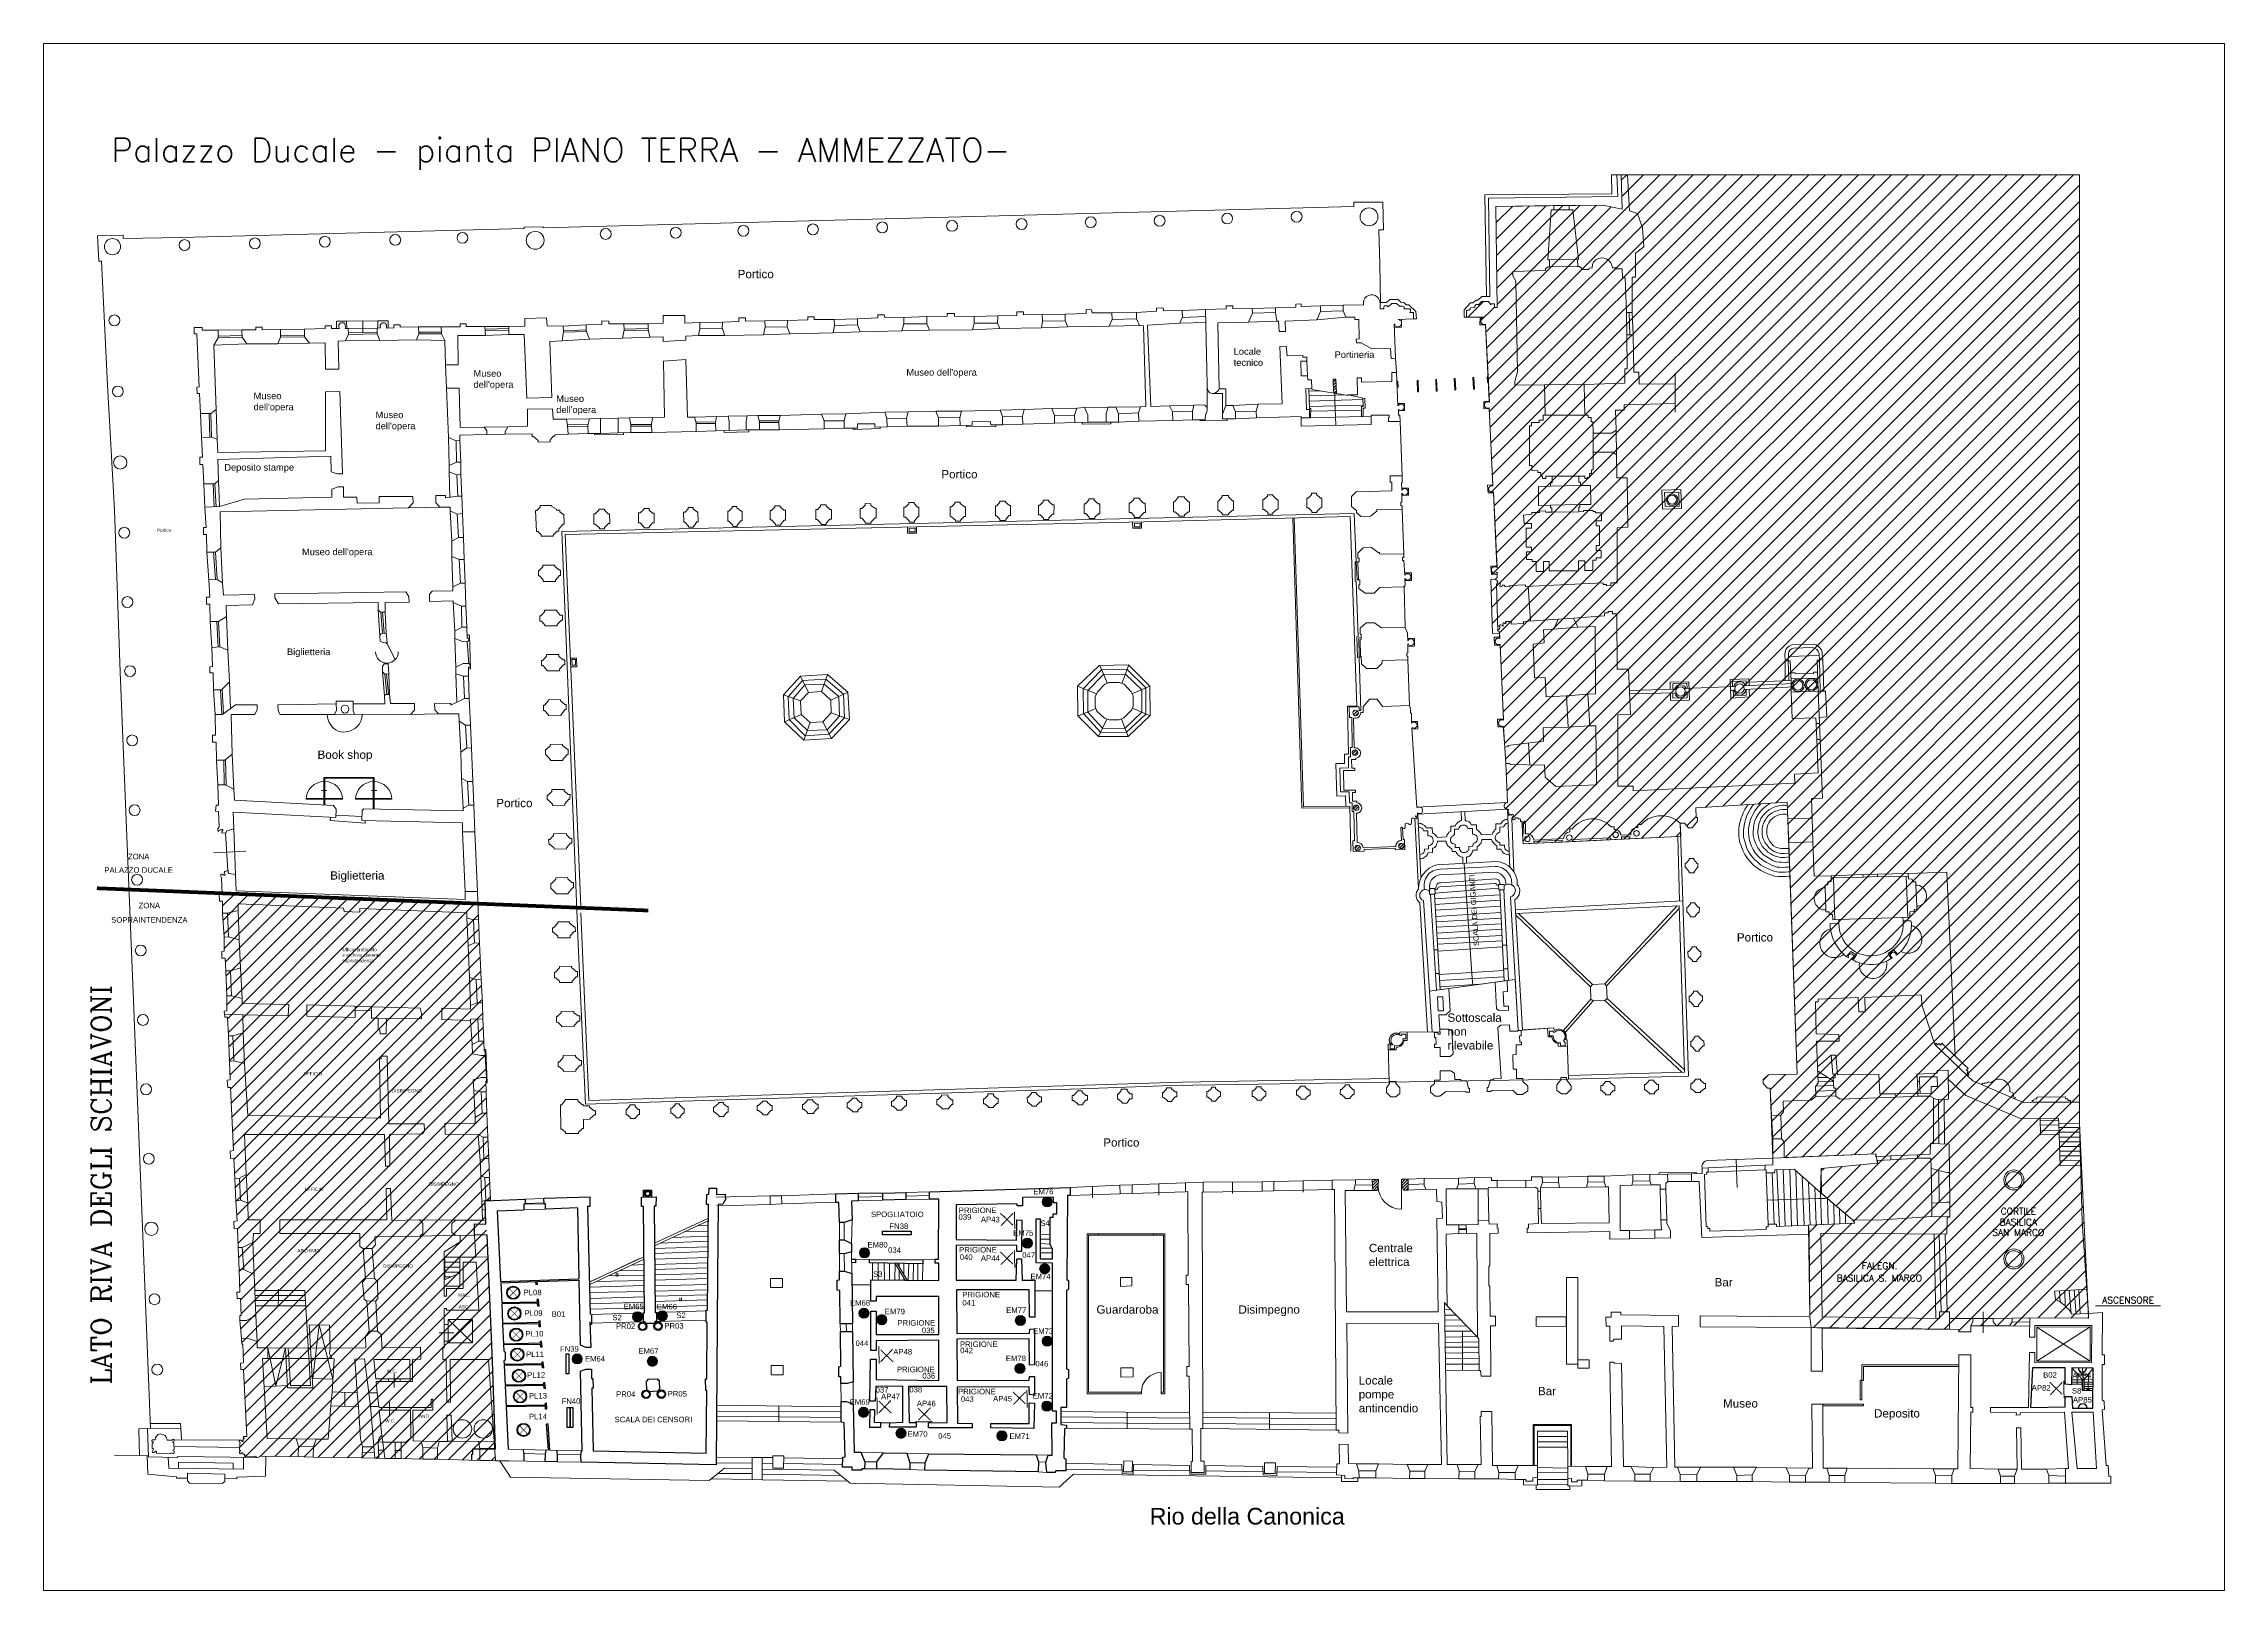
# Model space of a CAD drawing. Header units: metres. Extents: x 13 to 11853, y -8377 to 23.
import ezdxf
from ezdxf.enums import TextEntityAlignment as Align

# ---------------------------------------------------------------- set-up
doc = ezdxf.new("R2010")
doc.units = ezdxf.units.M
doc.header["$LTSCALE"] = 0.0125
doc.layers.add('CODICE EMERGENZE', color=190, linetype='Continuous')
doc.layers.add('CODICE LAMDADINE', color=150, linetype='Continuous')
for name, color, linetype, lineweight in [('LAMPADE DI EMERGENZA', 3, 'Continuous', 18), ('LAMPADINE', 30, 'Continuous', 30), ('MURI', 7, 'Continuous', 9), ('VANI', 66, 'Continuous', 9)]:
    doc.layers.add(name, color=color, linetype=linetype, lineweight=lineweight)
doc.styles.add('DITTA', font='COMPLEX.SHX', dxfattribs={"height": 60})
doc.styles.add('ducale_200', font='ARIAL.TTF', dxfattribs={"height": 1})
doc.styles.get("Standard").update_dxf_attribs({"font": 'romans.shx'})
pattern_1 = [(45, (-30046.214, -96542.194), (-7.9848246, 7.9848246), [])]

# ---------------------------------------------------------------- blocks, each defined once
blk = doc.blocks.new('htrs')
h = blk.add_hatch(color=256)
edge = h.paths.add_edge_path(flags=16)
edge.add_arc((211.83, 239.49), 2.26, 0, 360)
edge = h.paths.add_edge_path()
edge.add_arc((211.83, 239.49), 2.46, 0, 360)
at = {"const_width": 0.2}
for points in [[(210.23, 237.89), (213.43, 241.09)], [(213.43, 237.89), (210.23, 241.09)]]:
    blk.add_lwpolyline(points, dxfattribs=at)
for radius in [2.46, 2.26]:
    blk.add_circle((211.83, 239.49), radius)
blk = doc.blocks.new('FB')
h = blk.add_hatch(color=256)
edge = h.paths.add_edge_path(flags=16)
edge.add_arc((323.34, 430.98), 1.01, 0, 360)
edge = h.paths.add_edge_path()
edge.add_arc((323.34, 430.98), 1.27, 0, 360)
for radius in [1.27, 1.01]:
    blk.add_circle((323.34, 430.98), radius)
blk = doc.blocks.new('re')
at = {"const_width": 0.3}
for points in [[(51.55, 419.05), (51.66, 413.81)], [(55.72, 418.12), (52.08, 414.34)], [(52.09, 417.95), (55.87, 414.31)]]:
    blk.add_lwpolyline(points, dxfattribs=at)

msp = doc.modelspace()

# ---------------------------------------------------------------- hatches: boundary and pattern name
at = {"layer": 'LAMPADE DI EMERGENZA'}
for color, points in [(5, [(5435, -6267, 1), (5490, -6267, 1)]), (5, [(5326, -6491, 1), (5381, -6491, 1)]), (256, [(4442, -6544, 1), (4497, -6544, 1)]), (5, [(5420, -6630, 1), (5475, -6630, 1)]), (256, [(3211, -6891, 1), (3266, -6891, 1)]), (256, [(3345, -6886, 1), (3400, -6886, 1)]), (5, [(4440, -6872, 1), (4495, -6872, 1)]), (5, [(4536, -6907, 1), (4591, -6907, 1)]), (5, [(5288, -6911, 1), (5343, -6911, 1)]), (256, [(2882, -7120, 1), (2937, -7120, 1)]), (5, [(5434, -7024, 1), (5489, -7024, 1)]), (256, [(3291, -7133, 1), (3346, -7133, 1)]), (5, [(5286, -7172, 1), (5341, -7172, 1)]), (5, [(4438, -7410, 1), (4493, -7410, 1)]), (5, [(5432, -7377, 1), (5487, -7377, 1)]), (5, [(4640, -7524, 1), (4695, -7524, 1)]), (5, [(5189, -7538, 1), (5244, -7538, 1)])]:
    msp.add_hatch(color=color, dxfattribs=at).paths.add_polyline_path(points)
at = {"layer": 'MURI'}
h = msp.add_hatch(dxfattribs=at)
h.set_pattern_fill('ANSI31', color=252, scale=20, style=0)
h.set_pattern_definition([(45, (75518.58, -4723.45), (-44.90128, 44.90128), [])])
h.paths.add_polyline_path([(8578, -689), (8583, -877), (8479, -854), (7897, -861), (7905, -1410), (7890, -1410), (7890, -1391), (7873, -1391), (7870, -1395), (7857, -1378), (7820, -1378), (7804, -1396), (7800, -1394), (7791, -1394), (7783, -1400), (7783, -1411), (7760, -1412), (7758, -1418), (7755, -1422), (7750, -1425), (7744, -1426), (7739, -1425), (7739, -1462), (7812, -1462), (7811, -1504), (7841, -1505), (7862, -1919), (7832, -1920), (7833, -1960), (7862, -1959), (7882, -2374), (7853, -2375), (7855, -2417), (7885, -2417), (7903, -2814), (7871, -2815), (7874, -2860), (7905, -2858), (7905, -2878), (7901, -2880), (7896, -2884), (7896, -2886), (7870, -2887), (7879, -3181), (7917, -3179), (7918, -3200), (7889, -3201), (7891, -3244), (7921, -3244), (7939, -3645), (7906, -3646), (7908, -3688), (7939, -3688), (7951, -3887), (7961, -4098), (7947, -4103), (7943, -4111), (7943, -4121), (7947, -4129), (7957, -4133), (7962, -4134), (7965, -4136), (7966, -4139), (7964, -4142), (7963, -4146), (7964, -4150), (7967, -4153), (7968, -4154), (7968, -4156), (7965, -4164), (7966, -4167), (7969, -4167), (7971, -4166), (7974, -4164), (7979, -4164), (7980, -4166), (7982, -4167), (7985, -4164), (7988, -4164), (7993, -4168), (7991, -4174), (7986, -4179), (7985, -4183), (7987, -4190), (7992, -4192), (8000, -4189), (8002, -4185), (8002, -4181), (8019, -4181), (8018, -4185), (8021, -4187), (8025, -4187), (8029, -4188), (8029, -4189), (8031, -4191), (8032, -4193), (8033, -4196), (8031, -4198), (8031, -4200), (8033, -4202), (8036, -4201), (8039, -4203), (8040, -4207), (8041, -4208), (8046, -4323), (8886, -4283), (8902, -4282), (8899, -4211), (8922, -4210), (8943, -4235), (8964, -4235), (8992, -4200), (8992, -4180), (8986, -4180), (8984, -4128), (9480, -4097), (9533, -5574), (9378, -5578), (9349, -5603), (9349, -5624), (9373, -5650), (9387, -5650), (9402, -6029), (9960, -6006), (9969, -6057), (9663, -6086), (9660, -6216), (9833, -6365), (9847, -6382), (9595, -6393), (9602, -6891), (9610, -6950), (10360, -6959), (10412, -6960), (10412, -6973), (10476, -6973), (10476, -6941), (10796, -6942), (10797, -6897), (11116, -6898), (11067, -5840), (11067, -689)])
h = msp.add_hatch(dxfattribs=at)
h.set_pattern_fill('ANSI31', color=252, scale=90.337978, style=0)
h.set_pattern_definition(pattern_1)
h.paths.add_polyline_path([(7016, -1872), (7032, -1874), (7029, -1799), (7015, -1799)])
h = msp.add_hatch(dxfattribs=at)
h.set_pattern_fill('ANSI31', color=252, scale=90.337978, style=0)
h.set_pattern_definition(pattern_1)
edge = h.paths.add_edge_path()
edge.add_arc((7136, -3612), 15, 0, 360)
edge = h.paths.add_edge_path()
edge.add_arc((7133, -3828), 15, 0, 360)
edge = h.paths.add_edge_path()
edge.add_arc((7139, -4127), 15, 0, 360)
edge = h.paths.add_edge_path()
edge.add_arc((7147, -4345), 15, 0, 360)
edge = h.paths.add_edge_path()
edge.add_arc((7384, -4334), 15, 0, 360)
h = msp.add_hatch(dxfattribs=at)
h.set_pattern_fill('ANSI31', color=252, scale=451.68989, style=0)
h.set_pattern_definition([(45, (-14870.42, -48781.57), (-39.92412, 39.92412), [])])
h.paths.add_polyline_path([(982, -4591), (982, -4597), (966, -4598), (967, -4635), (984, -4635), (994, -4906), (981, -4908), (981, -4944), (999, -4944), (1007, -5149), (1008, -5230), (994, -5232), (996, -5264), (1011, -5264), (1025, -5604), (1010, -5606), (1014, -5646), (1027, -5646), (1043, -5988), (1025, -5991), (1028, -6031), (1045, -6029), (1063, -6371), (1045, -6374), (1048, -6414), (1066, -6411), (1079, -6757), (1062, -6757), (1063, -6792), (1082, -6792), (1085, -6884), (1082, -6884), (1079, -6884), (1079, -6912), (1089, -7039), (1095, -7039), (1098, -7141), (1082, -7143), (1083, -7178), (1098, -7178), (1117, -7541), (1103, -7541), (1099, -7542), (1099, -7546), (1101, -7550), (1102, -7553), (1098, -7554), (1097, -7561), (1097, -7565), (1095, -7568), (1092, -7567), (1086, -7563), (1079, -7562), (1075, -7565), (1075, -7569), (1077, -7570), (1080, -7573), (1079, -7576), (1078, -7577), (1077, -7614), (1080, -7616), (1082, -7618), (1081, -7621), (1077, -7625), (1077, -7631), (1079, -7634), (1083, -7636), (1085, -7632), (1087, -7630), (1093, -7630), (1095, -7636), (1096, -7638), (1100, -7638), (1105, -7641), (1103, -7647), (1105, -7649), (1109, -7650), (1166, -7649), (1168, -7655), (1171, -7657), (1176, -7658), (1179, -7657), (1181, -7657), (1183, -7655), (1185, -7652), (1185, -7649), (1219, -7649), (2467, -7672), (2460, -7672), (2467, -7672), (2460, -7672), (2467, -7672), (2463, -7608), (2421, -6448), (2414, -6388), (2411, -6261), (2443, -6259), (2425, -5915), (2415, -5669), (2413, -5622), (2421, -5620), (2413, -5439), (2405, -5439), (2371, -4648)])
h = msp.add_hatch(dxfattribs=at)
h.set_pattern_fill('ANSI31', color=252, scale=90.337978, style=0)
h.set_pattern_definition([(45, (-14870.421, -48781.569), (-7.9848246, 7.9848246), [])])
h.paths.add_polyline_path([(7229, -6205), (7254, -6205), (7259, -6182), (7260, -6145), (7226, -6145)])
h.paths.add_polyline_path([(7422, -6144), (7385, -6144), (7385, -6177), (7396, -6203), (7422, -6203)])
at = {"layer": 'MURI', "linetype": 'ByBlock', "lineweight": 5}
msp.add_hatch(color=256, dxfattribs=at).paths.add_polyline_path([(11114, -7292), (11125, -7281), (11103, -7281)])

# ---------------------------------------------------------------- linework, layer by layer
at = {"layer": 'LAMPADE DI EMERGENZA', "color": 5}
for centre in [(5462, -6267), (5354, -6491), (5448, -6630), (4467, -6872), (4564, -6907), (5316, -6911), (5462, -7024), (5314, -7172), (4465, -7410), (5460, -7377), (4668, -7524), (5216, -7538)]:
    msp.add_circle(centre, 27.5, dxfattribs=at)
at = {"layer": 'LAMPADE DI EMERGENZA'}
for centre in [(4470, -6544), (3238, -6891), (3372, -6886), (2910, -7120), (3318, -7133)]:
    msp.add_circle(centre, 27.5, dxfattribs=at)
at = {"layer": 'LAMPADINE'}
for points in [[(4723, -6427), (4723, -6446), (4568, -6446), (4568, -6427)], [(2850, -7093), (2865, -7093), (2865, -7201), (2850, -7201)], [(2856, -7384), (2871, -7384), (2871, -7492), (2856, -7492)], [(2871, -7384), (2887, -7384), (2887, -7492), (2871, -7492)]]:
    msp.add_lwpolyline(points, close=True, dxfattribs=at)
for centre, radius, start, end in [((11082, -7170), 21.9, 179.2065, 359.2065), ((11083, -7388), 24.3, 359.5908, 179.5908)]:
    msp.add_arc(centre, radius, start, end, dxfattribs=at)
at = {"layer": 'MURI'}
for p, q in [((13, -8377), (13, 23)), ((3175, -5766), (3176, -5765)), ((2928, -7186), (2956, -7176)), ((2956, -7176), (2987, -7176))]:
    msp.add_line(p, q, dxfattribs=at)
at = {"layer": 'MURI', "linetype": 'Continuous', "ltscale": 0.1}
for p, q in [((13, 23), (5933, 23)), ((5933, 23), (11853, 23)), ((11853, 23), (11853, -8377)), ((5933, -8377), (13, -8377)), ((11853, -8377), (5933, -8377))]:
    msp.add_line(p, q, dxfattribs=at)
at = {"layer": 'MURI', "color": 252}
for p, q in [((6091, -1412), (6056, -1414)), ((6056, -1414), (6056, -1430)), ((6093, -1429), (6091, -1412)), ((6322, -1421), (6433, -1418)), ((6433, -1418), (6433, -1401)), ((6433, -1401), (6469, -1401)), ((6469, -1401), (6469, -1418)), ((6469, -1418), (6574, -1415)), ((6574, -1415), (6577, -1441)), ((6701, -1412), (6811, -1408)), ((6701, -1438), (6701, -1412)), ((6811, -1392), (6841, -1391)), ((6811, -1408), (6811, -1392)), ((6841, -1391), (6841, -1404)), ((6841, -1404), (6945, -1402)), ((6945, -1402), (6946, -1431)), ((830, -1553), (830, -1518)), ((830, -1518), (873, -1518)), ((873, -1518), (873, -1533)), ((873, -1533), (961, -1534)), ((961, -1534), (961, -1575)), ((1091, -1571), (1090, -1532)), ((1090, -1532), (1165, -1532)), ((1165, -1532), (1165, -1517)), ((1165, -1517), (1199, -1517)), ((1199, -1517), (1200, -1531)), ((1200, -1531), (1299, -1530)), ((1299, -1530), (1299, -1572)), ((1429, -1528), (1542, -1525)), ((1429, -1569), (1429, -1528)), ((1542, -1525), (1542, -1510)), ((1542, -1510), (1576, -1510)), ((1576, -1510), (1576, -1524)), ((1576, -1524), (1619, -1524)), ((1615, -1508), (1616, -1503)), ((1616, -1514), (1615, -1508)), ((1616, -1503), (1619, -1498)), ((1617, -1520), (1616, -1514)), ((1619, -1524), (1617, -1520)), ((1619, -1498), (1623, -1495)), ((1623, -1495), (1628, -1493)), ((1628, -1493), (1635, -1493)), ((1635, -1493), (1641, -1493)), ((1641, -1493), (1645, -1496)), ((1645, -1496), (1648, -1499)), ((1648, -1499), (1651, -1503)), ((1652, -1514), (1650, -1524)), ((1650, -1524), (1667, -1524)), ((1651, -1503), (1651, -1509)), ((1651, -1509), (1652, -1514)), ((1667, -1524), (1668, -1557)), ((1824, -1522), (1842, -1521)), ((1824, -1553), (1824, -1522)), ((1840, -1511), (1840, -1506)), ((1840, -1516), (1840, -1511)), ((1842, -1521), (1840, -1516)), ((1842, -1502), (1845, -1499)), ((1845, -1499), (1850, -1495)), ((1850, -1495), (1855, -1494)), ((1855, -1494), (1862, -1494)), ((1869, -1496), (1871, -1499)), ((1875, -1518), (1874, -1523)), ((1874, -1523), (1915, -1521)), ((1875, -1511), (1875, -1518)), ((1915, -1521), (1915, -1505)), ((1915, -1505), (1949, -1505)), ((1949, -1505), (1949, -1517)), ((1949, -1517), (2049, -1515)), ((2049, -1515), (2051, -1553)), ((2174, -1553), (2172, -1516)), ((2172, -1516), (2275, -1516)), ((2275, -1516), (2275, -1498)), ((2275, -1498), (2308, -1498)), ((2308, -1498), (2308, -1514)), ((2308, -1514), (2409, -1513)), ((2409, -1513), (2412, -1562)), ((2539, -1513), (2626, -1511)), ((2539, -1556), (2539, -1513)), ((2626, -1470), (2744, -1467)), ((2626, -1511), (2626, -1470)), ((2744, -1467), (2747, -1510)), ((2747, -1510), (2834, -1511)), ((2834, -1511), (2835, -1540)), ((2958, -1536), (2959, -1505)), ((2976, -1582), (2958, -1536)), ((2959, -1505), (3043, -1502)), ((3043, -1502), (3043, -1482)), ((3043, -1482), (3081, -1484)), ((3081, -1484), (3081, -1499)), ((3081, -1499), (3164, -1498)), ((3165, -1531), (3155, -1576)), ((3164, -1498), (3165, -1531)), ((3295, -1498), (3376, -1495)), ((3295, -1528), (3295, -1498)), ((3304, -1571), (3295, -1528)), ((3376, -1495), (3376, -1453)), ((3376, -1453), (3494, -1453)), ((3494, -1453), (3495, -1495)), ((3495, -1495), (3575, -1492)), ((3576, -1525), (3569, -1562)), ((3575, -1492), (3576, -1525)), ((3697, -1522), (3699, -1490)), ((3711, -1562), (3697, -1522)), ((3699, -1490), (3787, -1487)), ((3787, -1487), (3787, -1467)), ((3787, -1467), (3824, -1467)), ((3824, -1467), (3824, -1485)), ((3824, -1485), (3929, -1482)), ((3931, -1517), (3922, -1559)), ((3929, -1482), (3931, -1517)), ((4050, -1516), (4052, -1481)), ((4064, -1554), (4050, -1516)), ((4052, -1481), (4163, -1478)), ((4163, -1478), (4163, -1461)), ((4163, -1461), (4197, -1461)), ((4197, -1461), (4197, -1476)), ((4197, -1476), (4305, -1475)), ((4307, -1508), (4299, -1548)), ((4305, -1475), (4307, -1508)), ((4432, -1472), (4542, -1467)), ((4432, -1505), (4432, -1472)), ((4446, -1542), (4432, -1505)), ((4673, -1537), (4446, -1542)), ((4542, -1467), (4542, -1450)), ((4542, -1450), (4577, -1450)), ((4577, -1450), (4580, -1466)), ((4580, -1466), (4683, -1464)), ((4684, -1499), (4673, -1537)), ((4683, -1464), (4684, -1499)), ((4808, -1459), (4919, -1458)), ((4808, -1498), (4808, -1459)), ((4822, -1533), (4808, -1498)), ((5057, -1531), (4822, -1533)), ((4919, -1458), (4919, -1443)), ((4919, -1443), (4958, -1443)), ((4958, -1443), (4959, -1458)), ((4959, -1458), (5065, -1459)), ((5066, -1495), (5057, -1531)), ((5065, -1459), (5066, -1495)), ((5191, -1495), (5193, -1456)), ((5204, -1525), (5191, -1495)), ((5193, -1456), (5297, -1453)), ((5430, -1521), (5204, -1525)), ((5297, -1453), (5297, -1433)), ((5297, -1433), (5333, -1433)), ((5333, -1433), (5333, -1450)), ((5333, -1450), (5434, -1449)), ((5437, -1484), (5430, -1521)), ((5434, -1449), (5437, -1484)), ((5560, -1446), (5673, -1442)), ((5560, -1482), (5560, -1446)), ((5574, -1516), (5560, -1482)), ((5798, -1511), (5574, -1516)), ((5673, -1442), (5673, -1421)), ((5673, -1421), (5703, -1422)), ((5703, -1422), (5705, -1440)), ((5705, -1440), (5812, -1439)), ((5814, -1475), (5798, -1511)), ((5812, -1439), (5814, -1475)), ((6056, -1430), (5946, -1437)), ((5946, -1437), (5946, -1472)), ((5946, -1472), (5963, -1508)), ((5963, -1508), (5984, -1510)), ((5984, -1510), (5997, -1947)), ((6007, -1507), (6180, -1496)), ((6024, -1947), (6007, -1507)), ((6195, -1426), (6093, -1429)), ((6180, -1496), (6197, -1464)), ((6197, -1464), (6195, -1426)), ((6330, -1829), (6322, -1421)), ((6554, -1490), (6388, -1493)), ((6388, -1493), (6395, -1851)), ((6577, -1441), (6554, -1490)), ((6709, -1485), (6701, -1438)), ((6718, -1485), (6709, -1485)), ((6721, -1540), (6718, -1485)), ((6925, -1477), (6754, -1485)), ((6754, -1485), (6755, -1540)), ((6946, -1431), (6925, -1477)), ((7725, -1462), (7739, -1462)), ((845, -1553), (830, -1553)), ((858, -1841), (845, -1553)), ((961, -1575), (937, -1614)), ((937, -1614), (950, -1964)), ((1117, -1607), (1091, -1571)), ((1284, -1607), (1117, -1607)), ((1299, -1572), (1284, -1607)), ((1457, -1603), (1429, -1569)), ((1541, -1602), (1457, -1603)), ((1543, -1745), (1541, -1602)), ((1651, -1592), (1612, -1593)), ((1612, -1593), (1615, -1745)), ((1668, -1557), (1651, -1592)), ((1651, -1592), (1839, -1589)), ((1668, -1548), (1824, -1544)), ((1668, -1557), (1824, -1553)), ((1839, -1589), (1824, -1553)), ((2038, -1585), (1839, -1589)), ((2051, -1553), (2038, -1585)), ((2192, -1589), (2174, -1553)), ((2195, -1722), (2192, -1589)), ((2412, -1562), (2261, -1563)), ((2261, -1563), (2264, -1721)), ((2622, -1556), (2539, -1556)), ((2637, -1903), (2622, -1556)), ((2829, -1592), (2762, -1595)), ((2762, -1595), (2773, -1899)), ((2835, -1540), (2829, -1592)), ((3155, -1576), (2976, -1582)), ((3376, -1569), (3304, -1571)), ((3376, -1595), (3376, -1569)), ((3499, -1588), (3376, -1595)), ((3569, -1562), (3499, -1565)), ((3499, -1565), (3499, -1588)), ((3922, -1559), (3711, -1562)), ((4299, -1548), (4064, -1554)), ((6755, -1540), (6721, -1540)), ((6760, -1621), (6725, -1622)), ((6725, -1622), (6738, -1933)), ((6764, -1672), (6760, -1621)), ((1615, -1745), (1543, -1745)), ((2264, -1721), (2195, -1722)), ((3379, -1701), (3499, -1693)), ((3384, -2006), (3379, -1701)), ((3499, -1693), (3509, -2005)), ((6850, -1671), (6764, -1672)), ((6840, -1781), (6838, -1702)), ((6838, -1702), (6872, -1702)), ((6850, -1679), (6850, -1671)), ((6872, -1679), (6850, -1679)), ((6872, -1702), (6872, -1679)), ((6872, -1702), (6875, -1781)), ((845, -1842), (858, -1841)), ((846, -1877), (845, -1842)), ((860, -1877), (846, -1877)), ((865, -1986), (860, -1877)), ((1544, -1869), (1621, -1867)), ((1544, -2188), (1544, -1869)), ((1621, -1867), (1636, -2313)), ((2211, -2116), (2201, -1849)), ((2201, -1849), (2269, -1849)), ((2269, -1849), (2275, -2061)), ((6330, -1847), (6330, -1829)), ((6333, -1858), (6330, -1847)), ((6331, -1965), (6330, -1847)), ((6337, -1867), (6333, -1858)), ((6345, -1873), (6337, -1867)), ((6359, -1877), (6345, -1873)), ((6368, -1875), (6359, -1877)), ((6359, -1877), (6414, -1877)), ((6378, -1872), (6368, -1875)), ((6386, -1867), (6378, -1872)), ((6392, -1860), (6386, -1867)), ((6395, -1851), (6392, -1860)), ((6432, -1851), (6395, -1851)), ((6414, -1877), (6414, -1990)), ((6432, -1942), (6432, -1851)), ((6875, -1781), (6840, -1781)), ((6870, -1964), (6865, -1850)), ((6865, -1850), (6899, -1852)), ((6877, -1803), (6875, -1781)), ((6897, -1803), (6877, -1803)), ((6899, -1852), (6897, -1803)), ((7016, -1872), (7032, -1874)), ((920, -1985), (865, -1986)), ((950, -1964), (920, -1985)), ((2773, -1899), (2637, -1903)), ((2640, -1962), (2776, -1961)), ((2641, -2055), (2640, -1962)), ((2776, -1961), (2780, -2017)), ((2976, -2014), (3036, -2013)), ((3036, -2013), (3037, -2095)), ((3194, -2009), (3133, -2011)), ((3133, -2011), (3133, -2090)), ((3202, -2046), (3194, -2009)), ((3314, -2043), (3318, -2008)), ((3318, -2008), (3384, -2006)), ((3509, -2005), (3546, -2005)), ((3546, -2005), (3555, -2037)), ((3660, -2035), (3667, -2002)), ((3667, -2002), (3729, -2000)), ((3729, -2000), (3735, -2029)), ((3827, -2028), (3833, -1999)), ((3833, -1999), (3890, -1997)), ((3890, -1997), (3899, -2031)), ((4004, -2029), (4012, -1996)), ((4012, -1996), (4236, -1990)), ((4236, -1990), (4250, -2026)), ((4369, -1987), (4359, -2025)), ((4580, -1979), (4369, -1987)), ((4591, -2013), (4580, -1979)), ((4592, -2058), (4591, -2013)), ((4698, -2011), (4707, -1977)), ((4701, -2055), (4698, -2011)), ((4707, -1977), (4857, -1974)), ((4857, -1974), (4871, -2009)), ((4871, -2009), (4871, -2054)), ((4987, -2008), (4997, -1973)), ((4990, -2051), (4987, -2008)), ((4997, -1973), (5207, -1967)), ((5207, -1967), (5219, -2003)), ((5219, -2003), (5219, -2048)), ((5328, -2000), (5337, -1964)), ((5330, -2043), (5328, -2000)), ((5337, -1964), (5487, -1959)), ((5487, -1959), (5501, -1996)), ((5501, -1996), (5502, -2039)), ((5610, -1995), (5623, -1956)), ((5612, -2034), (5610, -1995)), ((5623, -1956), (5664, -1954)), ((5664, -1954), (5683, -1993)), ((5683, -1993), (5683, -2033)), ((5781, -1986), (5793, -1952)), ((5782, -2032), (5781, -1986)), ((5793, -1952), (5834, -1951)), ((5834, -1951), (5848, -1987)), ((5848, -1987), (5848, -2032)), ((5968, -1950), (5958, -1983)), ((5958, -1983), (5960, -2028)), ((5997, -1947), (5968, -1950)), ((6125, -1944), (6024, -1947)), ((6024, -1947), (6024, -1947)), ((6142, -1977), (6125, -1944)), ((6142, -1977), (6250, -1974)), ((6143, -2023), (6142, -1977)), ((6250, -1974), (6257, -1940)), ((6251, -2021), (6250, -1974)), ((6257, -1940), (6312, -1939)), ((6312, -1939), (6318, -1941)), ((6318, -1941), (6323, -1946)), ((6321, -1990), (6319, -2020)), ((6324, -1987), (6321, -1990)), ((6323, -1946), (6327, -1950)), ((6326, -1982), (6324, -1987)), ((6329, -1977), (6326, -1982)), ((6327, -1950), (6330, -1956)), ((6331, -1969), (6329, -1977)), ((6330, -1956), (6331, -1962)), ((6331, -1962), (6331, -1969)), ((6414, -1990), (6432, -1942)), ((6414, -2014), (6414, -1990)), ((6432, -1942), (6469, -1942)), ((6469, -1942), (6484, -1977)), ((6484, -1977), (6484, -2014)), ((6607, -1936), (6597, -1974)), ((6597, -1974), (6598, -2009)), ((6598, -2009), (6841, -2003)), ((6738, -1933), (6607, -1936)), ((6841, -2003), (6841, -2009)), ((6841, -2009), (6885, -2009)), ((6885, -1964), (6870, -1964)), ((6885, -2009), (6885, -1964)), ((871, -2116), (925, -2115)), ((875, -2223), (871, -2116)), ((925, -2115), (955, -2126)), ((955, -2126), (959, -2197)), ((2252, -2135), (2211, -2116)), ((2420, -2100), (2273, -2104)), ((2273, -2104), (2273, -2133)), ((2275, -2061), (2405, -2060)), ((2405, -2060), (2420, -2078)), ((2420, -2078), (2420, -2100)), ((2518, -2083), (2534, -2058)), ((2518, -2098), (2518, -2083)), ((2666, -2097), (2518, -2098)), ((2534, -2058), (2641, -2055)), ((2666, -2112), (2666, -2097)), ((2672, -2110), (2666, -2112)), ((2698, -2132), (2672, -2110)), ((2780, -2109), (2764, -2130)), ((2764, -2130), (2764, -2139)), ((2780, -2017), (2851, -2017)), ((2788, -2109), (2780, -2109)), ((2860, -2098), (2788, -2101)), ((2788, -2101), (2788, -2109)), ((2851, -2017), (2858, -2052)), ((2858, -2052), (2860, -2098)), ((2968, -2051), (2976, -2014)), ((2970, -2095), (2968, -2051)), ((3037, -2095), (2970, -2095)), ((3133, -2090), (3202, -2089)), ((3202, -2089), (3202, -2046)), ((3315, -2089), (3314, -2043)), ((3555, -2083), (3315, -2089)), ((3555, -2037), (3555, -2083)), ((3662, -2080), (3660, -2035)), ((3735, -2079), (3662, -2080)), ((3735, -2029), (3735, -2079)), ((3827, -2075), (3827, -2028)), ((3899, -2074), (3827, -2075)), ((3899, -2031), (3899, -2074)), ((4006, -2074), (4004, -2029)), ((4250, -2069), (4006, -2074)), ((4250, -2026), (4250, -2069)), ((4359, -2025), (4360, -2065)), ((4360, -2065), (4431, -2065)), ((4431, -2065), (4431, -2042)), ((4431, -2042), (4526, -2042)), ((4526, -2042), (4526, -2060)), ((4526, -2060), (4592, -2058)), ((4871, -2054), (4701, -2055)), ((5055, -2049), (4990, -2051)), ((5154, -2029), (5055, -2031)), ((5055, -2031), (5055, -2049)), ((5155, -2048), (5154, -2029)), ((5219, -2048), (5155, -2048)), ((5502, -2039), (5330, -2043)), ((5683, -2033), (5612, -2034)), ((5848, -2032), (5782, -2032)), ((5960, -2028), (6143, -2023)), ((6319, -2020), (6251, -2021)), ((6293, -2026), (6293, -2021)), ((6438, -2023), (6293, -2026)), ((6484, -2014), (6414, -2014)), ((6438, -2014), (6438, -2023)), ((862, -2262), (862, -2223)), ((862, -2223), (875, -2223)), ((1572, -2217), (958, -2235)), ((958, -2235), (962, -2349)), ((959, -2197), (1544, -2188)), ((1575, -2303), (1572, -2217)), ((2273, -2133), (2252, -2135)), ((2698, -2141), (2698, -2132)), ((2764, -2139), (2698, -2141)), ((878, -2262), (862, -2262)), ((883, -2367), (878, -2262)), ((942, -2368), (883, -2367)), ((962, -2349), (942, -2368)), ((1607, -2313), (1575, -2303)), ((1636, -2313), (1607, -2313)), ((967, -2491), (1103, -2451)), ((1103, -2451), (1578, -2440)), ((1578, -2396), (1613, -2384)), ((1578, -2440), (1578, -2396)), ((1613, -2384), (1641, -2384)), ((1641, -2384), (1642, -2440)), ((1642, -2440), (1713, -2440)), ((1713, -2440), (1716, -2472)), ((1716, -2472), (1835, -2471)), ((1835, -2437), (2018, -2437)), ((1835, -2471), (1835, -2437)), ((2020, -2471), (1994, -2498)), ((2018, -2437), (2020, -2471)), ((889, -2495), (967, -2491)), ((895, -2605), (889, -2495)), ((1994, -2498), (972, -2520)), ((972, -2520), (976, -2715)), ((6445, -2536), (6446, -2535)), ((6926, -2523), (6926, -2523)), ((6952, -2497), (6953, -2496)), ((881, -2605), (895, -2605)), ((897, -2643), (881, -2643)), ((900, -2738), (897, -2643)), ((976, -2715), (946, -2738)), ((946, -2738), (900, -2738)), ((7394, -2768), (7398, -2764)), ((7398, -2927), (7403, -2922)), ((1873, -3234), (1873, -3230)), ((1873, -3234), (1878, -3234)), ((1878, -3234), (1878, -3230)), ((1921, -3324), (1878, -3234)), ((1879, -3345), (1879, -3342)), ((1879, -3342), (1884, -3342)), ((1884, -3345), (1884, -3342)), ((2754, -3541), (2755, -3540)), ((1535, -3962), (1807, -3962)), ((1535, -3985), (1535, -3962)), ((1535, -3985), (1540, -3985)), ((1535, -3985), (1535, -4081)), ((1540, -3967), (1803, -3967)), ((1540, -3985), (1540, -3967)), ((1540, -3985), (1540, -4081)), ((1803, -3967), (1803, -3985)), ((1803, -3985), (1807, -3985)), ((1803, -3985), (1803, -4081)), ((1807, -3962), (1807, -3985)), ((1807, -3985), (1807, -4081)), ((1535, -4077), (1439, -4077)), ((1535, -4081), (1439, -4081)), ((1550, -4034), (1521, -4033)), ((1535, -4112), (1535, -4081)), ((1535, -4081), (1540, -4081)), ((1540, -4077), (1636, -4077)), ((1540, -4112), (1540, -4081)), ((1540, -4081), (1636, -4081)), ((1803, -4077), (1707, -4077)), ((1803, -4081), (1707, -4081)), ((1793, -4034), (1822, -4033)), ((1803, -4081), (1803, -4133)), ((1803, -4081), (1807, -4081)), ((1807, -4077), (1903, -4077)), ((1807, -4081), (1903, -4081)), ((1807, -4081), (1807, -4133)), ((7141, -4160), (7146, -4155)), ((7351, -4337), (7354, -4334)), ((7384, -4304), (7385, -4303)), ((975, -4491), (976, -4489)), ((976, -4497), (975, -4491)), ((976, -4489), (979, -4487)), ((977, -4503), (976, -4497)), ((979, -4487), (982, -4488)), ((982, -4488), (984, -4490)), ((984, -4490), (989, -4492)), ((989, -4492), (993, -4494)), ((993, -4494), (997, -4492)), ((994, -4478), (995, -4475)), ((995, -4481), (994, -4478)), ((995, -4475), (997, -4473)), ((996, -4484), (995, -4481)), ((998, -4487), (996, -4484)), ((997, -4473), (1002, -4471)), ((997, -4492), (998, -4490)), ((998, -4490), (998, -4487)), ((1002, -4471), (1005, -4470)), ((1005, -4470), (1010, -4469)), ((1010, -4469), (1013, -4470)), ((1013, -4470), (1016, -4471)), ((1016, -4471), (1015, -4474)), ((1015, -4474), (1015, -4478)), ((1015, -4478), (1015, -4481)), ((1021, -4484), (1055, -4489)), ((1055, -4489), (1058, -4578)), ((966, -4598), (982, -4597)), ((967, -4635), (966, -4598)), ((979, -4507), (977, -4503)), ((982, -4597), (979, -4507)), ((2302, -4625), (2302, -4581)), ((2302, -4581), (2368, -4582)), ((2368, -4584), (2374, -4734)), ((984, -4635), (967, -4635)), ((985, -4700), (984, -4635)), ((1012, -4700), (985, -4700)), ((1069, -4684), (1012, -4700)), ((1642, -4672), (1069, -4648)), ((1069, -4648), (1069, -4684)), ((1644, -4691), (1642, -4672)), ((1729, -4694), (1644, -4691)), ((2310, -4697), (1729, -4674)), ((1729, -4674), (1729, -4694)), ((2310, -4724), (2310, -4697)), ((2347, -4735), (2310, -4724)), ((2374, -4734), (2347, -4735)), ((993, -4830), (1017, -4828)), ((994, -4906), (993, -4830)), ((1017, -4828), (1075, -4844)), ((1075, -4844), (1082, -4996)), ((981, -4908), (994, -4906)), ((981, -4944), (981, -4908)), ((999, -4944), (981, -4944)), ((1002, -5013), (999, -4944)), ((2318, -4876), (2353, -4860)), ((2326, -5048), (2318, -4876)), ((2353, -4860), (2380, -4863)), ((2380, -4863), (2389, -5059)), ((1027, -5013), (1002, -5013)), ((1082, -4996), (1027, -5013)), ((2361, -5061), (2326, -5048)), ((2389, -5059), (2361, -5061)), ((1007, -5149), (1033, -5148)), ((1008, -5230), (1007, -5149)), ((1033, -5148), (1091, -5163)), ((1091, -5163), (1091, -5189)), ((1091, -5189), (1344, -5195)), ((1344, -5195), (1341, -5256)), ((1704, -5205), (1794, -5208)), ((2331, -5201), (2366, -5186)), ((2331, -5220), (2331, -5201)), ((2366, -5186), (2395, -5187)), ((2395, -5187), (2398, -5274)), ((994, -5232), (1008, -5230)), ((996, -5264), (994, -5232)), ((1094, -5251), (995, -5248)), ((1011, -5264), (996, -5264)), ((1017, -5365), (1011, -5264)), ((1094, -5251), (1097, -5349)), ((1341, -5256), (1094, -5251)), ((1704, -5228), (1794, -5230)), ((1829, -5270), (1874, -5271)), ((2175, -5216), (2331, -5220)), ((2175, -5277), (2175, -5216)), ((2331, -5282), (2175, -5277)), ((2398, -5274), (2331, -5275)), ((2331, -5275), (2331, -5282)), ((2923, -5285), (2924, -5284)), ((1040, -5365), (1017, -5365)), ((1097, -5349), (1040, -5365)), ((2340, -5413), (2376, -5394)), ((2342, -5464), (2340, -5413)), ((2376, -5394), (2403, -5394)), ((2403, -5394), (2405, -5449)), ((7552, -5344), (7564, -5347)), ((1023, -5504), (1046, -5502)), ((1025, -5604), (1023, -5504)), ((1046, -5502), (1104, -5516)), ((1104, -5516), (1121, -5797)), ((1842, -5812), (1836, -5491)), ((1836, -5491), (1845, -5491)), ((1845, -5475), (1878, -5475)), ((1845, -5491), (1845, -5475)), ((1878, -5475), (1888, -5843)), ((2387, -5472), (2342, -5464)), ((2411, -5472), (2387, -5472)), ((2405, -5449), (2411, -5449)), ((2411, -5449), (2411, -5472)), ((7596, -5557), (7597, -5556)), ((1010, -5606), (1025, -5604)), ((1014, -5646), (1010, -5606)), ((1027, -5646), (1014, -5646)), ((1043, -5988), (1027, -5646)), ((2388, -5591), (2346, -5604)), ((2346, -5604), (2349, -5662)), ((2349, -5662), (2389, -5670)), ((2417, -5592), (2388, -5591)), ((2389, -5670), (2415, -5669)), ((2415, -5669), (2413, -5611)), ((2413, -5611), (2418, -5611)), ((2418, -5611), (2417, -5592)), ((1121, -5797), (1842, -5812)), ((2356, -5809), (2394, -5786)), ((2394, -5786), (2419, -5786)), ((2419, -5786), (2425, -5915)), ((5895, -5732), (5895, -5732)), ((9394, -5798), (9401, -5924)), ((9445, -5797), (9448, -5924)), ((1864, -5901), (1101, -5902)), ((1103, -5902), (1112, -6119)), ((1870, -6073), (1864, -5901)), ((1888, -5843), (2079, -5843)), ((2070, -5898), (1890, -5902)), ((1890, -5902), (1893, -6073)), ((2081, -5881), (2070, -5898)), ((2079, -5843), (2081, -5881)), ((2192, -5841), (2356, -5840)), ((2193, -5899), (2192, -5841)), ((2372, -5902), (2193, -5899)), ((2356, -5840), (2356, -5809)), ((2399, -5916), (2372, -5902)), ((2425, -5915), (2399, -5916)), ((2980, -5818), (2980, -5818)), ((1025, -5991), (1043, -5988)), ((1028, -6031), (1025, -5991)), ((1045, -6029), (1028, -6031)), ((1052, -6142), (1045, -6029)), ((2383, -6043), (2403, -6032)), ((2403, -6032), (2431, -6032)), ((2431, -6032), (2434, -6135)), ((1076, -6138), (1052, -6142)), ((1112, -6119), (1076, -6138)), ((1893, -6073), (1870, -6073)), ((2386, -6124), (2383, -6043)), ((2409, -6135), (2386, -6124)), ((2434, -6135), (2409, -6135)), ((2434, -6135), (2440, -6257)), ((7008, -6150), (7135, -6148)), ((7009, -6200), (7008, -6150)), ((7135, -6148), (7136, -6165)), ((7509, -6141), (7694, -6139)), ((7509, -6179), (7509, -6141)), ((7694, -6139), (7695, -6171)), ((8959, -6115), (9017, -6113)), ((8959, -6156), (8959, -6115)), ((9002, -6156), (8959, -6156)), ((9016, -6460), (9002, -6156)), ((9017, -6084), (9051, -6083)), ((9017, -6113), (9017, -6084)), ((9043, -6117), (9031, -6118)), ((9031, -6118), (9040, -6402)), ((9051, -6106), (9042, -6106)), ((9042, -6106), (9043, -6117)), ((9051, -6083), (9051, -6106)), ((1082, -6258), (1057, -6261)), ((1057, -6261), (1063, -6371)), ((1121, -6274), (1082, -6258)), ((1124, -6365), (1121, -6274)), ((7022, -6200), (7009, -6200)), ((7031, -7507), (7022, -6200)), ((7127, -6206), (7080, -6205)), ((7080, -6205), (7086, -6865)), ((7136, -6165), (7127, -6206)), ((7385, -6177), (7385, -6307)), ((7517, -6199), (7509, -6179)), ((7576, -6200), (7517, -6199)), ((7578, -6266), (7576, -6200)), ((7604, -6268), (7578, -6266)), ((7607, -6356), (7604, -6268)), ((7683, -6196), (7628, -6196)), ((7628, -6196), (7630, -6391)), ((7695, -6171), (7683, -6196)), ((8794, -6364), (8790, -6199)), ((8820, -6199), (8825, -6365)), ((10264, -6275), (10345, -6268)), ((10264, -6347), (10264, -6275)), ((10345, -6268), (10362, -6269)), ((10362, -6269), (10363, -6350)), ((1063, -6371), (1045, -6374)), ((1045, -6374), (1048, -6414)), ((1188, -6365), (1124, -6365)), ((1188, -6439), (1188, -6365)), ((2250, -6367), (2229, -6384)), ((2229, -6384), (2229, -6433)), ((2395, -6367), (2250, -6367)), ((7578, -6358), (7607, -6356)), ((7585, -6865), (7578, -6358)), ((7630, -6391), (7697, -6391)), ((7697, -6391), (7697, -6439)), ((7737, -6391), (7802, -6390)), ((7738, -6437), (7737, -6391)), ((7802, -6390), (7802, -6367)), ((7802, -6367), (7860, -6368)), ((7860, -6368), (7862, -6388)), ((7862, -6388), (7905, -6387)), ((7905, -6387), (7905, -6410)), ((9376, -6402), (9376, -6388)), ((9376, -6388), (9422, -6388)), ((9422, -6400), (9847, -6382)), ((9422, -6388), (9422, -6400)), ((9598, -6443), (9595, -6393)), ((9847, -6382), (9833, -6365)), ((9833, -6365), (9970, -6367)), ((9970, -6367), (10264, -6347)), ((10264, -6347), (10363, -6345)), ((10348, -6352), (10346, -6442)), ((10363, -6350), (10348, -6352)), ((1048, -6414), (1066, -6411)), ((1066, -6411), (1069, -6515)), ((1091, -6515), (1149, -6488)), ((1149, -6488), (1152, -6439)), ((1152, -6439), (1188, -6439)), ((2229, -6433), (2250, -6448)), ((2250, -6448), (2353, -6449)), ((5741, -6440), (6038, -6440)), ((5741, -6440), (5741, -6448)), ((5741, -6448), (6038, -6448)), ((7697, -6439), (7628, -6443)), ((7628, -6443), (7634, -6831)), ((7795, -6439), (7738, -6437)), ((7798, -7001), (7795, -6439)), ((7911, -6437), (7864, -6439)), ((7864, -6439), (7865, -6611)), ((7905, -6410), (7911, -6411)), ((7911, -6411), (7911, -6437)), ((8623, -6423), (8760, -6419)), ((8623, -6468), (8760, -6465)), ((9598, -6443), (9016, -6460)), ((9040, -6402), (9049, -6400)), ((9049, -6400), (9049, -6411)), ((9049, -6411), (9060, -6411)), ((9060, -6411), (9060, -6426)), ((9060, -6426), (9365, -6417)), ((9365, -6417), (9365, -6402)), ((9365, -6402), (9376, -6402)), ((9602, -6891), (9598, -6443)), ((10346, -6442), (9662, -6437)), ((9662, -6437), (9669, -6891)), ((1069, -6515), (1091, -6515)), ((2273, -6567), (2273, -6725)), ((2359, -6567), (2273, -6567)), ((2291, -6738), (2291, -6594)), ((2291, -6594), (2361, -6594)), ((2361, -6594), (2375, -6856)), ((7865, -6611), (7859, -6620)), ((7859, -6620), (7860, -6721)), ((1100, -6635), (1075, -6636)), ((1075, -6636), (1079, -6757)), ((1156, -6662), (1100, -6635)), ((1166, -6885), (1156, -6662)), ((1156, -6662), (1156, -6662)), ((2273, -6725), (2187, -6725)), ((2187, -6725), (2187, -6779)), ((2201, -6738), (2291, -6738)), ((2201, -6779), (2201, -6738)), ((7860, -6721), (7865, -6727)), ((7865, -6727), (7867, -6888)), ((8281, -7148), (8281, -6677)), ((8281, -6677), (8343, -6677)), ((8343, -7125), (8343, -6677)), ((10931, -6752), (11107, -6742)), ((1079, -6757), (1062, -6757)), ((1062, -6757), (1063, -6792)), ((1063, -6792), (1082, -6792)), ((1082, -6792), (1085, -6884)), ((2187, -6779), (2201, -6779)), ((2201, -6847), (2187, -6847)), ((2187, -6847), (2187, -6933)), ((2201, -6856), (2201, -6847)), ((2375, -6856), (2201, -6856)), ((7086, -6865), (7585, -6865)), ((7618, -6813), (7633, -7693)), ((7634, -6831), (7618, -6813)), ((7798, -7002), (7634, -6831)), ((8524, -6894), (8524, -6866)), ((8524, -6866), (8577, -6866)), ((8577, -6866), (8577, -6880)), ((10307, -6900), (10307, -6865)), ((10307, -6865), (10360, -6865)), ((10360, -6865), (10360, -6900)), ((10936, -6798), (10931, -6752)), ((10947, -6802), (10936, -6798)), ((10959, -6808), (10947, -6802)), ((10974, -6821), (10959, -6808)), ((10985, -6828), (10974, -6821)), ((10994, -6839), (10985, -6828)), ((11008, -6851), (10994, -6839)), ((11015, -6860), (11008, -6851)), ((11023, -6877), (11015, -6860)), ((11154, -6831), (11507, -6831)), ((1085, -6884), (1079, -6884)), ((1079, -6884), (1079, -6912)), ((1079, -6912), (1114, -6911)), ((1114, -6911), (1166, -6885)), ((2187, -6933), (2210, -6933)), ((2210, -6906), (2341, -6906)), ((2210, -6933), (2210, -6906)), ((2341, -6906), (2341, -7032)), ((7089, -6926), (7094, -7523)), ((7587, -6928), (7089, -6926)), ((7602, -7693), (7587, -6928)), ((7740, -6941), (7620, -6943)), ((7767, -6970), (7620, -6970)), ((7867, -6888), (7896, -6888)), ((7896, -6940), (7868, -6940)), ((7868, -6940), (7871, -7213)), ((7896, -6888), (7896, -6940)), ((8117, -6943), (8117, -6891)), ((8117, -6891), (8279, -6892)), ((8279, -6944), (8117, -6943)), ((8279, -6892), (8279, -6944)), ((8496, -6943), (8495, -6894)), ((8495, -6894), (8524, -6894)), ((8516, -6943), (8496, -6943)), ((8516, -7024), (8516, -6943)), ((8577, -6880), (8577, -6880)), ((8577, -6880), (8890, -6885)), ((8809, -6944), (8579, -6941)), ((8579, -6941), (8579, -6941)), ((8579, -6941), (8579, -7012)), ((8826, -7707), (8809, -6944)), ((8890, -6943), (8855, -6944)), ((8855, -6944), (8870, -7708)), ((8890, -6885), (8890, -6943)), ((9006, -6946), (9006, -6886)), ((9006, -6886), (9602, -6891)), ((9610, -6950), (9006, -6946)), ((9610, -6950), (9602, -6891)), ((9669, -6953), (9610, -6950)), ((9610, -7187), (9610, -6950)), ((9669, -6891), (10307, -6900)), ((10412, -6960), (9669, -6953)), ((9669, -6953), (9671, -7187)), ((10307, -6900), (10307, -6900)), ((10360, -6900), (10360, -6959)), ((10360, -6900), (10487, -6900)), ((10412, -6973), (10412, -6960)), ((10412, -6960), (10412, -6960)), ((10476, -6973), (10412, -6973)), ((10487, -6917), (10476, -6941)), ((10476, -6941), (10476, -6973)), ((10487, -6900), (10487, -6917)), ((10795, -7001), (10797, -6897)), ((11116, -6873), (11023, -6877)), ((11116, -6873), (11191, -6868)), ((11191, -6868), (11190, -7097)), ((1088, -7009), (1118, -7007)), ((1088, -7009), (1118, -7007)), ((1089, -7039), (1088, -7009)), ((1089, -7039), (1088, -7009)), ((1095, -7039), (1089, -7039)), ((1095, -7039), (1089, -7039)), ((1098, -7141), (1095, -7039)), ((1098, -7141), (1095, -7039)), ((1118, -7007), (1172, -7025)), ((1118, -7007), (1172, -7025)), ((1172, -7025), (1173, -7059)), ((1172, -7025), (1173, -7059)), ((1173, -7059), (1231, -7059)), ((1173, -7059), (1231, -7059)), ((1231, -7059), (1231, -7117)), ((1231, -7059), (1231, -7117)), ((2180, -7059), (2180, -7123)), ((2187, -7059), (2180, -7059)), ((2210, -7023), (2187, -7023)), ((2187, -7023), (2187, -7059)), ((2210, -7032), (2210, -7023)), ((2341, -7032), (2210, -7032)), ((7805, -7013), (7798, -7001)), ((7807, -7183), (7805, -7013)), ((8533, -7024), (8516, -7024)), ((8540, -7013), (8533, -7024)), ((8579, -7012), (8540, -7013)), ((10789, -7383), (10795, -7085)), ((10824, -7001), (10795, -7001)), ((10795, -7085), (10824, -7085)), ((11190, -7097), (11202, -7097)), ((11202, -7097), (11202, -7151)), ((1082, -7143), (1098, -7141)), ((1082, -7143), (1098, -7141)), ((1083, -7178), (1082, -7143)), ((1083, -7178), (1082, -7143)), ((1098, -7178), (1083, -7178)), ((1098, -7178), (1083, -7178)), ((1117, -7541), (1098, -7178)), ((1117, -7541), (1098, -7178)), ((1202, -7117), (1227, -7552)), ((1202, -7117), (1227, -7552)), ((1231, -7117), (1202, -7117)), ((1231, -7117), (1202, -7117)), ((2180, -7123), (2198, -7123)), ((2198, -7123), (2202, -7354)), ((2220, -7123), (2428, -7123)), ((2222, -7354), (2220, -7123)), ((2428, -7123), (2467, -7673)), ((6080, -7301), (6080, -7193)), ((7815, -7183), (7807, -7183)), ((7818, -7213), (7815, -7183)), ((7871, -7213), (7818, -7213)), ((8343, -7148), (8281, -7148)), ((8343, -7170), (8343, -7125)), ((8343, -7125), (8404, -7125)), ((8404, -7170), (8343, -7170)), ((8404, -7125), (8404, -7170)), ((8525, -7704), (8516, -7137)), ((8516, -7137), (8534, -7137)), ((8534, -7137), (8543, -7143)), ((8543, -7143), (8580, -7144)), ((8580, -7144), (8591, -7705)), ((9671, -7187), (9610, -7187)), ((9884, -7238), (9884, -7153)), ((9884, -7153), (10411, -7153)), ((9893, -7238), (9893, -7162)), ((9893, -7162), (10411, -7162)), ((11082, -7232), (11025, -7169)), ((11053, -7258), (11054, -7203)), ((11054, -7203), (11115, -7204)), ((11086, -7233), (11082, -7170)), ((11089, -7233), (11140, -7171)), ((11115, -7204), (11114, -7281)), ((11202, -7151), (11190, -7151)), ((11190, -7151), (11190, -7343)), ((2117, -7384), (2117, -7339)), ((2117, -7339), (2126, -7339)), ((2126, -7339), (2126, -7398)), ((9875, -7343), (9875, -7236)), ((9875, -7236), (9884, -7236)), ((9884, -7236), (9884, -7343)), ((9884, -7238), (9893, -7238)), ((1558, -7555), (1573, -7375)), ((1573, -7375), (1722, -7381)), ((1722, -7381), (1734, -7554)), ((1812, -7659), (1787, -7378)), ((1787, -7378), (1833, -7378)), ((1833, -7378), (1834, -7384)), ((1834, -7384), (1847, -7384)), ((1847, -7398), (1835, -7398)), ((1835, -7398), (1850, -7535)), ((1847, -7384), (1847, -7398)), ((1929, -7384), (2117, -7384)), ((1929, -7398), (1929, -7384)), ((2004, -7398), (1929, -7398)), ((2006, -7548), (2004, -7398)), ((2126, -7398), (2017, -7398)), ((2017, -7398), (2020, -7565)), ((2202, -7354), (2202, -7354)), ((2202, -7354), (2222, -7354)), ((2205, -7568), (2203, -7426)), ((2203, -7426), (2225, -7426)), ((2225, -7426), (2231, -7566)), ((9616, -7713), (9613, -7366)), ((9613, -7366), (9672, -7366)), ((9672, -7366), (9673, -7389)), ((9672, -7366), (9893, -7366)), ((9672, -7366), (9674, -7714)), ((9672, -7375), (9893, -7375)), ((9875, -7343), (9884, -7343)), ((9893, -7375), (9893, -7366)), ((10583, -7384), (10789, -7383)), ((10583, -7410), (10583, -7384)), ((10724, -7413), (10583, -7410)), ((10722, -7426), (10724, -7413)), ((10745, -7424), (10722, -7426)), ((10985, -7409), (10745, -7413)), ((10745, -7413), (10745, -7424)), ((11006, -7716), (10985, -7409)), ((11024, -7410), (11024, -7410)), ((11024, -7410), (11053, -7715)), ((11024, -7410), (11140, -7410)), ((11158, -7715), (11140, -7410)), ((11190, -7343), (11200, -7352)), ((11202, -7395), (11190, -7397)), ((11190, -7397), (11211, -7698)), ((11200, -7352), (11202, -7395)), ((1075, -7565), (1077, -7563)), ((1075, -7565), (1077, -7563)), ((1075, -7569), (1075, -7565)), ((1075, -7569), (1075, -7565)), ((1077, -7570), (1075, -7569)), ((1077, -7570), (1075, -7569)), ((1077, -7563), (1079, -7562)), ((1077, -7563), (1079, -7562)), ((1080, -7572), (1077, -7570)), ((1080, -7572), (1077, -7570)), ((1077, -7614), (1078, -7577)), ((1077, -7614), (1078, -7577)), ((1078, -7577), (1080, -7574)), ((1078, -7577), (1080, -7574)), ((1079, -7562), (1082, -7562)), ((1079, -7562), (1082, -7562)), ((1080, -7574), (1080, -7572)), ((1080, -7574), (1080, -7572)), ((1082, -7562), (1084, -7562)), ((1082, -7562), (1084, -7562)), ((1084, -7562), (1088, -7564)), ((1084, -7562), (1088, -7564)), ((1088, -7564), (1090, -7565)), ((1088, -7564), (1090, -7565)), ((1090, -7565), (1091, -7567)), ((1090, -7565), (1091, -7567)), ((1091, -7567), (1093, -7568)), ((1091, -7567), (1093, -7568)), ((1093, -7568), (1095, -7568)), ((1093, -7568), (1095, -7568)), ((1095, -7568), (1096, -7567)), ((1095, -7568), (1096, -7567)), ((1096, -7557), (1097, -7555)), ((1096, -7557), (1097, -7555)), ((1096, -7559), (1096, -7557)), ((1096, -7559), (1096, -7557)), ((1097, -7561), (1096, -7559)), ((1097, -7561), (1096, -7559)), ((1096, -7567), (1097, -7564)), ((1096, -7567), (1097, -7564)), ((1097, -7555), (1099, -7554)), ((1097, -7555), (1099, -7554)), ((1097, -7564), (1097, -7561)), ((1097, -7564), (1097, -7561)), ((1098, -7545), (1099, -7542)), ((1098, -7545), (1099, -7542)), ((1099, -7548), (1098, -7545)), ((1099, -7548), (1098, -7545)), ((1099, -7542), (1103, -7541)), ((1099, -7542), (1103, -7541)), ((1101, -7550), (1099, -7548)), ((1101, -7550), (1099, -7548)), ((1099, -7554), (1101, -7554)), ((1099, -7554), (1101, -7554)), ((1102, -7552), (1101, -7550)), ((1102, -7552), (1101, -7550)), ((1101, -7554), (1102, -7552)), ((1101, -7554), (1102, -7552)), ((1103, -7541), (1117, -7541)), ((1103, -7541), (1117, -7541)), ((1227, -7552), (1384, -7554)), ((1227, -7552), (1384, -7554)), ((1384, -7554), (1396, -7594)), ((1384, -7554), (1396, -7594)), ((1479, -7595), (1492, -7555)), ((1492, -7555), (1558, -7555)), ((1734, -7554), (1745, -7597)), ((1829, -7571), (1833, -7659)), ((1855, -7572), (1922, -7572)), ((1865, -7660), (1855, -7572)), ((1922, -7572), (1922, -7661)), ((1955, -7661), (1954, -7572)), ((1954, -7572), (1979, -7572)), ((1979, -7572), (2006, -7548)), ((2020, -7565), (2062, -7566)), ((2062, -7566), (2072, -7601)), ((2151, -7604), (2160, -7568)), ((2160, -7568), (2205, -7568)), ((2231, -7566), (2205, -7566)), ((2231, -7566), (2374, -7569)), ((2374, -7569), (2382, -7606)), ((7045, -7507), (7031, -7507)), ((7045, -7522), (7045, -7507)), ((7094, -7523), (7045, -7522)), ((8101, -7699), (8101, -7477)), ((8101, -7477), (8309, -7477)), ((8105, -7699), (8105, -7481)), ((8105, -7481), (8305, -7481)), ((8123, -7699), (8123, -7513)), ((8123, -7542), (8287, -7542)), ((8123, -7571), (8287, -7571)), ((8305, -7481), (8305, -7702)), ((8309, -7477), (8309, -7702)), ((1076, -7626), (1077, -7624)), ((1076, -7626), (1077, -7624)), ((1076, -7630), (1076, -7626)), ((1076, -7630), (1076, -7626)), ((1077, -7632), (1076, -7630)), ((1077, -7632), (1076, -7630)), ((1079, -7615), (1077, -7614)), ((1079, -7615), (1077, -7614)), ((1077, -7624), (1079, -7622)), ((1077, -7624), (1079, -7622)), ((1081, -7635), (1077, -7632)), ((1081, -7635), (1077, -7632)), ((1081, -7617), (1079, -7615)), ((1081, -7617), (1079, -7615)), ((1079, -7622), (1082, -7620)), ((1079, -7622), (1082, -7620)), ((1082, -7620), (1081, -7617)), ((1082, -7620), (1081, -7617)), ((1086, -7630), (1084, -7634)), ((1086, -7630), (1084, -7634)), ((1088, -7630), (1086, -7630)), ((1088, -7630), (1086, -7630)), ((1094, -7632), (1093, -7630)), ((1094, -7632), (1093, -7630)), ((1094, -7634), (1094, -7632)), ((1094, -7634), (1094, -7632)), ((1095, -7638), (1094, -7634)), ((1095, -7638), (1094, -7634)), ((1097, -7638), (1095, -7638)), ((1097, -7638), (1095, -7638)), ((1100, -7638), (1097, -7638)), ((1100, -7638), (1097, -7638)), ((1102, -7638), (1100, -7638)), ((1102, -7638), (1100, -7638)), ((1105, -7639), (1102, -7638)), ((1105, -7639), (1102, -7638)), ((1103, -7647), (1104, -7645)), ((1103, -7647), (1104, -7645)), ((1105, -7649), (1103, -7647)), ((1105, -7649), (1103, -7647)), ((1104, -7645), (1105, -7642)), ((1104, -7645), (1105, -7642)), ((1105, -7642), (1105, -7639)), ((1105, -7642), (1105, -7639)), ((1108, -7650), (1105, -7649)), ((1108, -7650), (1105, -7649)), ((1111, -7650), (1108, -7650)), ((1111, -7650), (1108, -7650)), ((1166, -7649), (1111, -7650)), ((1166, -7649), (1111, -7650)), ((1395, -7650), (1185, -7649)), ((1395, -7650), (1185, -7649)), ((1396, -7594), (1395, -7650)), ((1396, -7594), (1395, -7650)), ((1477, -7653), (1479, -7595)), ((1743, -7658), (1477, -7653)), ((1745, -7597), (1743, -7658)), ((1833, -7659), (1812, -7659)), ((1922, -7661), (1865, -7660)), ((2072, -7664), (1955, -7661)), ((2072, -7601), (2072, -7664)), ((2151, -7665), (2151, -7604)), ((2382, -7672), (2151, -7665)), ((2736, -7677), (2337, -7670)), ((2536, -7611), (2755, -7615)), ((2762, -7615), (2933, -7619)), ((7512, -7730), (7529, -7693)), ((7529, -7693), (7602, -7693)), ((7633, -7693), (7688, -7694)), ((7688, -7694), (7699, -7730)), ((8123, -7600), (8287, -7600)), ((7512, -7769), (7512, -7730)), ((7697, -7771), (7512, -7769)), ((7699, -7730), (7697, -7771)), ((8487, -7745), (8502, -7704)), ((8487, -7782), (8487, -7745)), ((8652, -7783), (8487, -7782)), ((8502, -7704), (8525, -7704)), ((8591, -7705), (8631, -7705)), ((8631, -7705), (8652, -7746)), ((8652, -7746), (8652, -7783)), ((8736, -7746), (8754, -7710)), ((8736, -7783), (8736, -7746)), ((8898, -7785), (8736, -7783)), ((8754, -7710), (8826, -7707)), ((8870, -7708), (8883, -7708)), ((8883, -7708), (8898, -7748)), ((8898, -7748), (8898, -7785)), ((8988, -7749), (9009, -7708)), ((8988, -7785), (8988, -7749)), ((9205, -7786), (8988, -7785)), ((9009, -7708), (9187, -7708)), ((9187, -7708), (9205, -7753)), ((9205, -7753), (9205, -7786)), ((9578, -7753), (9596, -7713)), ((9578, -7789), (9578, -7753)), ((9708, -7789), (9578, -7789)), ((9596, -7713), (9616, -7713)), ((9674, -7714), (9695, -7714)), ((9695, -7714), (9708, -7754)), ((9708, -7754), (9708, -7789)), ((10991, -7795), (10991, -7716)), ((10991, -7716), (11006, -7716)), ((11237, -7794), (10991, -7795)), ((11053, -7715), (11158, -7715)), ((11211, -7698), (11222, -7698)), ((11222, -7698), (11225, -7759)), ((11225, -7759), (11237, -7757)), ((11237, -7757), (11237, -7794))]:
    msp.add_line(p, q, dxfattribs=at)
at = {"layer": 'MURI', "linetype": 'Continuous'}
for p, q in [((881, -2643), (881, -2605)), ((1058, -4578), (2302, -4625)), ((2414, -6257), (2392, -6266)), ((2392, -6266), (2394, -6308)), ((2440, -6257), (2414, -6257)), ((2394, -6308), (2412, -6312)), ((2414, -6372), (2395, -6367)), ((2353, -6449), (2359, -6567)), ((2359, -6567), (2426, -6566)), ((10797, -6897), (11116, -6898)), ((11133, -6938), (10824, -6938)), ((10824, -6938), (10824, -7001)), ((11116, -6898), (11116, -6873)), ((11132, -7140), (11133, -6938)), ((10824, -7085), (10824, -7141)), ((10824, -7141), (11132, -7140)), ((2382, -7606), (2382, -7672)), ((2467, -7673), (2539, -7675))]:
    msp.add_line(p, q, dxfattribs=at)
at = {"layer": 'MURI', "linetype": 'ByBlock', "lineweight": 30}
for p, q in [((2628, -6252), (2627, -6280)), ((2980, -6241), (2729, -6248)), ((2731, -6277), (2729, -6248)), ((2981, -6291), (2980, -6241)), ((2980, -6241), (2980, -6241)), ((4823, -6213), (5587, -6189)), ((4823, -6252), (4823, -6213)), ((4874, -6252), (4823, -6252)), ((4872, -6579), (4874, -6252)), ((5496, -6241), (5328, -6244)), ((5328, -6244), (5328, -6289)), ((5496, -6272), (5496, -6241)), ((5514, -6272), (5496, -6272)), ((5514, -6333), (5514, -6272)), ((5572, -6233), (5569, -6689)), ((5587, -6233), (5572, -6233)), ((5587, -6189), (5587, -6233)), ((2353, -6447), (2353, -6387)), ((2353, -6387), (2414, -6388)), ((2476, -6316), (2494, -6699)), ((2627, -6280), (2621, -6280)), ((2621, -6280), (2621, -6310)), ((2737, -6277), (2731, -6277)), ((2737, -6306), (2737, -6277)), ((2911, -6299), (2737, -6306)), ((2911, -6299), (2919, -6685)), ((2983, -6879), (2967, -6291)), ((2967, -6291), (2981, -6291)), ((5299, -6278), (4968, -6284)), ((4968, -6284), (4968, -6472)), ((5295, -6475), (5297, -6365)), ((5297, -6365), (5324, -6367)), ((5299, -6289), (5299, -6278)), ((5328, -6289), (5299, -6289)), ((5324, -6367), (5323, -6536)), ((5401, -6599), (5402, -6360)), ((5402, -6360), (5424, -6360)), ((5424, -6360), (5424, -6577)), ((5477, -6496), (5477, -6351)), ((5477, -6351), (5494, -6351)), ((5494, -6351), (5494, -6333)), ((5494, -6333), (5514, -6333)), ((2421, -6448), (2353, -6447)), ((2450, -7132), (2421, -6448)), ((5297, -6504), (4967, -6503)), ((4967, -6503), (4968, -6692)), ((4968, -6472), (5295, -6475)), ((5297, -6536), (5297, -6504)), ((5491, -6525), (5477, -6496)), ((4854, -6579), (4872, -6579)), ((4854, -6600), (4854, -6579)), ((4874, -6600), (4854, -6600)), ((4874, -6694), (4874, -6600)), ((5294, -6692), (5297, -6576)), ((5323, -6536), (5297, -6536)), ((5297, -6576), (5323, -6576)), ((5323, -6576), (5326, -6692)), ((5490, -6600), (5401, -6599)), ((5424, -6577), (5491, -6577)), ((5490, -7403), (5490, -6600)), ((5491, -6577), (5491, -6525)), ((2494, -6699), (2919, -6685)), ((2495, -6706), (2685, -6700)), ((2495, -6706), (2500, -6815)), ((2687, -6717), (2685, -6700)), ((2694, -6716), (2687, -6717)), ((2693, -6700), (2919, -6692)), ((2694, -6716), (2693, -6700)), ((2919, -6692), (2926, -7044)), ((4505, -6807), (4505, -6690)), ((4505, -6690), (4874, -6694)), ((4968, -6692), (5294, -6692)), ((4969, -6744), (4971, -6982)), ((5364, -6744), (4969, -6744)), ((5326, -6692), (5395, -6692)), ((5366, -6894), (5364, -6744)), ((5395, -6692), (5395, -6894)), ((5577, -6741), (5567, -6750)), ((5569, -6689), (5578, -6695)), ((5578, -6695), (5577, -6741)), ((2694, -6812), (2500, -6815)), ((2694, -6817), (2500, -6820)), ((2500, -6820), (2505, -6927)), ((2694, -6812), (2693, -6797)), ((2700, -6797), (2693, -6797)), ((2696, -6834), (2694, -6817)), ((2703, -6833), (2696, -6834)), ((2703, -6833), (2700, -6797)), ((4504, -7074), (4505, -6860)), ((4534, -6807), (4505, -6807)), ((4505, -6860), (4534, -6860)), ((4874, -6781), (4534, -6781)), ((4534, -6781), (4534, -6807)), ((4534, -6860), (4534, -6988)), ((4874, -6988), (4874, -6781)), ((5567, -6750), (5566, -7173)), ((2702, -6923), (2505, -6927)), ((2703, -6929), (2505, -6932)), ((2505, -6932), (2510, -7039)), ((2709, -6914), (2702, -6915)), ((2702, -6923), (2702, -6915)), ((2704, -6946), (2703, -6929)), ((2711, -6945), (2704, -6946)), ((2711, -6945), (2709, -6914)), ((2985, -7056), (2981, -6918)), ((2982, -6932), (2989, -6932)), ((2989, -6932), (2989, -6879)), ((4971, -6982), (5366, -6981)), ((5395, -6894), (5366, -6894)), ((5366, -6981), (5367, -6958)), ((5367, -6958), (5393, -6956)), ((5393, -6956), (5393, -7152)), ((2711, -7035), (2510, -7039)), ((2711, -7041), (2510, -7044)), ((2510, -7044), (2512, -7077)), ((2512, -7077), (2519, -7083)), ((2519, -7083), (2519, -7126)), ((2711, -7035), (2710, -7026)), ((2717, -7026), (2710, -7026)), ((2713, -7057), (2711, -7041)), ((2720, -7057), (2713, -7057)), ((2720, -7057), (2717, -7026)), ((2926, -7044), (2955, -7057)), ((2955, -7057), (2985, -7056)), ((4533, -7074), (4504, -7074)), ((4534, -7021), (4533, -7074)), ((4534, -6988), (4874, -6988)), ((4874, -7019), (4534, -7021)), ((4874, -7238), (4874, -7019)), ((5364, -7011), (4971, -7013)), ((4971, -7013), (4973, -7237)), ((5366, -7154), (5364, -7011)), ((2467, -7608), (2450, -7132)), ((2519, -7126), (2512, -7131)), ((2512, -7131), (2513, -7151)), ((2719, -7147), (2513, -7151)), ((2720, -7153), (2513, -7156)), ((2513, -7156), (2519, -7263)), ((2719, -7147), (2719, -7138)), ((2726, -7138), (2719, -7138)), ((2721, -7169), (2720, -7153)), ((2728, -7169), (2721, -7169)), ((2728, -7169), (2726, -7138)), ((4499, -7349), (4502, -7121)), ((4502, -7121), (4533, -7121)), ((4533, -7121), (4533, -7231)), ((5364, -7236), (5366, -7216)), ((5393, -7152), (5366, -7154)), ((5366, -7216), (5392, -7216)), ((5392, -7216), (5392, -7316)), ((5566, -7173), (5577, -7178)), ((5577, -7178), (5577, -7224)), ((10811, -7169), (10801, -7383)), ((10988, -7169), (10811, -7169)), ((10988, -7258), (10988, -7169)), ((11025, -7169), (11023, -7260)), ((11140, -7171), (11025, -7169)), ((11139, -7384), (11140, -7171)), ((2728, -7259), (2519, -7263)), ((2728, -7264), (2519, -7268)), ((2519, -7268), (2524, -7375)), ((2735, -7250), (2727, -7250)), ((2728, -7259), (2727, -7250)), ((2730, -7281), (2728, -7264)), ((2737, -7281), (2730, -7281)), ((2737, -7281), (2735, -7250)), ((4531, -7270), (4528, -7349)), ((4678, -7268), (4531, -7270)), ((4533, -7231), (4874, -7238)), ((4678, -7464), (4678, -7268)), ((4917, -7270), (4709, -7270)), ((4709, -7270), (4712, -7465)), ((4918, -7466), (4917, -7270)), ((4973, -7237), (5364, -7236)), ((5364, -7271), (4973, -7273)), ((4973, -7273), (4975, -7469)), ((5366, -7314), (5364, -7271)), ((5392, -7316), (5366, -7314)), ((5577, -7224), (5566, -7230)), ((5566, -7230), (5566, -7383)), ((11023, -7260), (10988, -7258)), ((10988, -7381), (10988, -7324)), ((10988, -7324), (11025, -7324)), ((11025, -7324), (11028, -7387)), ((11103, -7281), (11125, -7281)), ((2737, -7371), (2524, -7375)), ((2737, -7376), (2524, -7380)), ((2524, -7380), (2536, -7611)), ((2743, -7361), (2736, -7362)), ((2737, -7371), (2736, -7362)), ((2738, -7393), (2737, -7376)), ((2745, -7392), (2738, -7393)), ((2745, -7392), (2743, -7361)), ((4528, -7349), (4499, -7349)), ((5512, -7404), (5490, -7403)), ((5512, -7467), (5512, -7404)), ((5566, -7383), (5535, -7383)), ((5535, -7383), (5535, -7476)), ((10801, -7383), (10988, -7381)), ((11028, -7387), (11139, -7388)), ((11139, -7384), (11139, -7384)), ((11139, -7388), (11139, -7384)), ((2752, -7473), (2744, -7474)), ((2755, -7615), (2744, -7474)), ((2762, -7615), (2752, -7473)), ((4606, -7490), (4608, -7467)), ((4750, -7491), (4606, -7490)), ((4608, -7467), (4678, -7464)), ((4712, -7465), (4750, -7465)), ((4750, -7465), (4750, -7491)), ((4817, -7468), (4918, -7466)), ((4817, -7494), (4817, -7468)), ((5054, -7494), (4817, -7494)), ((4975, -7469), (5054, -7470)), ((5054, -7470), (5054, -7494)), ((5488, -7643), (5486, -7467)), ((5486, -7467), (5512, -7467)), ((5535, -7476), (5566, -7479)), ((5555, -7499), (5552, -7658)), ((5566, -7496), (5555, -7499)), ((5566, -7479), (5566, -7496)), ((2337, -7670), (2337, -7638)), ((2337, -7638), (2343, -7638)), ((2343, -7638), (2343, -7608)), ((2343, -7608), (2467, -7608)), ((2614, -7612), (2620, -7633)), ((2620, -7633), (2620, -7675)), ((5455, -7680), (5467, -7643)), ((5459, -7737), (5455, -7680)), ((5467, -7643), (5488, -7643)), ((5552, -7658), (5563, -7665)), ((5563, -7665), (5563, -7727)), ((5503, -7737), (5459, -7737)), ((5509, -7727), (5503, -7737)), ((5563, -7727), (5509, -7727))]:
    msp.add_line(p, q, dxfattribs=at)
at = {"layer": 'MURI', "linetype": 'ByBlock', "lineweight": 5}
for q in [(11103, -7281), (11125, -7281)]:
    msp.add_line((11114, -7292), q, dxfattribs=at)
at = {"layer": 'MURI', "color": 252}
for points in [[(7725, -1462), (7725, -1423), (7760, -1385), (7773, -1385), (7790, -1371), (7799, -1371), (7822, -1351), (7864, -1351), (7857, -816), (8559, -807), (8555, -689)], [(8578, -689), (8583, -877), (8479, -854), (7897, -861), (7905, -1410), (7890, -1410), (7890, -1391), (7873, -1391), (7870, -1395), (7857, -1378), (7820, -1378), (7804, -1396), (7800, -1394), (7791, -1394), (7783, -1400), (7783, -1411), (7760, -1412), (7758, -1418), (7755, -1422), (7750, -1425), (7744, -1426), (7739, -1425), (7739, -1462), (7812, -1462), (7811, -1504), (7841, -1505), (7862, -1919), (7832, -1920), (7833, -1960), (7862, -1959), (7882, -2374), (7853, -2375), (7855, -2417), (7885, -2417), (7903, -2814), (7871, -2815), (7874, -2860), (7905, -2858), (7905, -2878), (7901, -2880), (7896, -2884), (7896, -2886), (7870, -2887), (7879, -3181), (7917, -3179), (7918, -3200), (7889, -3201), (7891, -3244), (7921, -3244), (7939, -3645), (7906, -3646), (7908, -3688), (7939, -3688), (7951, -3887), (7961, -4098), (7947, -4103), (7943, -4111), (7943, -4121), (7947, -4129), (7957, -4133), (7962, -4134), (7965, -4136), (7966, -4139), (7964, -4142), (7963, -4146), (7964, -4150), (7967, -4153), (7968, -4154), (7968, -4156), (7965, -4164), (7966, -4167), (7969, -4167), (7971, -4166), (7974, -4164), (7979, -4164), (7980, -4166), (7982, -4167), (7985, -4164), (7988, -4164), (7993, -4168), (7991, -4174), (7986, -4179), (7985, -4183), (7987, -4190), (7992, -4192), (8000, -4189), (8002, -4185), (8002, -4181), (8019, -4181), (8018, -4185), (8021, -4187), (8025, -4187), (8029, -4188), (8029, -4189), (8031, -4191), (8032, -4193), (8033, -4196), (8031, -4198), (8031, -4200), (8033, -4202), (8036, -4201), (8039, -4203), (8040, -4207), (8041, -4208), (8046, -4323), (8886, -4283), (8902, -4282), (8899, -4211), (8922, -4210), (8943, -4235), (8964, -4235), (8992, -4200), (8992, -4180), (8986, -4180), (8984, -4128), (9480, -4097), (9533, -5574), (9378, -5578), (9349, -5603), (9349, -5624), (9373, -5650), (9387, -5650), (9402, -6029), (9960, -6006), (9969, -6057), (9663, -6086), (9660, -6216), (9833, -6365), (9847, -6382), (9595, -6393), (9602, -6891), (9610, -6950), (10360, -6959), (10412, -6960), (10412, -6973), (10476, -6973), (10476, -6941), (10796, -6942), (10797, -6897), (11116, -6898), (11067, -5840), (11067, -689), (8578, -689)], [(7846, -1351), (7838, -799), (8528, -793), (8525, -689)], [(8612, -689), (8624, -885), (8667, -899), (8693, -977), (8701, -1081), (8656, -1116), (8656, -1246), (8637, -1246), (8638, -1438), (8606, -1438), (8600, -1249), (8585, -1249), (8583, -1200), (8550, -1200), (8550, -1194), (8531, -1194), (8528, -1180), (8522, -1168), (8511, -1155), (8498, -1146), (8485, -1142), (8470, -1140), (8452, -1145), (8441, -1151), (8429, -1162), (8423, -1175), (8420, -1195), (8404, -1197), (8403, -1204), (8363, -1204), (8363, -1197), (8351, -1187), (8342, -1187), (8340, -1149), (8346, -1148), (8316, -880), (8296, -880), (8296, -857), (8479, -854), (8583, -877), (8578, -689)], [(8670, -689), (8525, -689)], [(397, -2509), (360, -1832), (327, -1158), (313, -1158), (305, -1021), (444, -1018), (444, -1036), (759, -1030), (2622, -981), (2622, -974), (2725, -973), (2725, -978), (7126, -861), (7126, -838), (7284, -839), (7288, -989), (7263, -989), (7267, -1175)], [(397, -2509), (360, -1832), (327, -1158), (313, -1158), (305, -1021), (444, -1018), (444, -1036), (759, -1030), (2622, -981), (2622, -974), (2725, -973), (2725, -978), (7126, -861), (7126, -838), (7284, -839), (7288, -989), (7263, -989), (7267, -1175)], [(8213, -857), (8296, -857)], [(8213, -880), (8296, -880)], [(7267, -1175), (7271, -1383), (7304, -1383), (7322, -1367), (7367, -1367), (7381, -1382), (7398, -1383), (7410, -1395), (7425, -1395), (7464, -1432), (7466, -1471), (7451, -1472)], [(8189, -1152), (8340, -1149)], [(8189, -1189), (8342, -1187)], [(6574, -1415), (6701, -1412)], [(6945, -1402), (7068, -1398)], [(961, -1534), (1090, -1532)], [(1299, -1530), (1429, -1528)], [(1659, -1524), (1658, -1484), (1603, -1485), (1604, -1524)], [(1828, -1483), (1658, -1484)], [(1824, -1522), (1667, -1524)], [(1746, -1545), (1746, -1504), (1746, -1484)], [(1884, -1522), (1884, -1483), (1828, -1483), (1827, -1522)], [(2049, -1515), (2172, -1516)], [(2409, -1513), (2539, -1513)], [(2410, -1528), (2539, -1525)], [(2411, -1537), (2539, -1534)], [(2834, -1511), (2959, -1505)], [(2835, -1536), (2958, -1531)], [(3164, -1498), (3295, -1498)], [(3296, -1533), (3164, -1536)], [(3295, -1524), (3165, -1527)], [(3575, -1492), (3699, -1490)], [(3576, -1525), (3697, -1522)], [(3929, -1482), (4052, -1481)], [(3931, -1517), (4050, -1516)], [(4305, -1475), (4432, -1472)], [(4307, -1508), (4432, -1505)], [(4673, -1537), (4822, -1533)], [(4683, -1464), (4808, -1459)], [(4808, -1498), (4684, -1499)], [(5204, -1525), (5057, -1531)], [(5065, -1459), (5193, -1456)], [(5066, -1495), (5191, -1495)], [(5430, -1521), (5574, -1516)], [(5434, -1449), (5560, -1446)], [(5437, -1484), (5560, -1482)], [(5798, -1511), (5963, -1508)], [(5812, -1439), (5946, -1437)], [(5814, -1475), (5946, -1472)], [(6180, -1496), (6323, -1492)], [(6195, -1426), (6322, -1421)], [(6197, -1464), (6323, -1459)], [(6554, -1490), (6709, -1485)], [(6577, -1441), (6701, -1438)], [(6925, -1477), (7083, -1462)], [(7068, -1429), (6946, -1431)], [(7386, -1475), (7386, -1517), (7347, -1519)], [(7841, -1505), (7811, -1504), (7812, -1462)], [(8606, -1438), (8608, -1559)], [(8622, -1438), (8625, -1559)], [(8638, -1438), (8643, -1559)], [(1117, -1607), (937, -1614)], [(1090, -1562), (961, -1566)], [(1091, -1571), (961, -1575)], [(1284, -1607), (1457, -1603)], [(1429, -1560), (1299, -1563)], [(1429, -1569), (1299, -1572)], [(1839, -1589), (1651, -1592)], [(2038, -1585), (2192, -1589)], [(2050, -1544), (2174, -1544)], [(2051, -1553), (2174, -1553)], [(2539, -1556), (2412, -1562)], [(2829, -1592), (2976, -1582)], [(2835, -1545), (2959, -1540)], [(3155, -1576), (3304, -1571)], [(3569, -1562), (3711, -1562)], [(4064, -1554), (3922, -1559)], [(4299, -1548), (4446, -1542)], [(8871, -1932), (8595, -1938), (8595, -1967), (8548, -1968), (8550, -2077), (8528, -2093), (8426, -2093), (8424, -2031), (8415, -2031), (8415, -2008), (8398, -2008), (8398, -1994), (8380, -1994), (8377, -1828), (8598, -1822), (8598, -1744), (8611, -1744), (8608, -1559), (8643, -1559), (8646, -1762), (8673, -1762), (8675, -1826), (8871, -1825)], [(2195, -1722), (2201, -1849)], [(7353, -1686), (7359, -1764)], [(8871, -1978), (8871, -1767)], [(6885, -2009), (6892, -2009), (6893, -1958), (6885, -1958), (6882, -1851)], [(6947, -1863), (6883, -1865)], [(7092, -1885), (6883, -1890)], [(6898, -1855), (7095, -1888)], [(7032, -1874), (7029, -1799), (7015, -1799), (7016, -1872)], [(7024, -1874), (7024, -1915), (7028, -2050)], [(7857, -1817), (7852, -1818), (7851, -1786), (7855, -1786)], [(8161, -1831), (8377, -1828)], [(865, -1986), (871, -2116)], [(911, -1985), (916, -2115)], [(920, -1985), (925, -2115)], [(950, -1964), (955, -2126)], [(3036, -2013), (3133, -2011)], [(3194, -2009), (3318, -2008)], [(3546, -2005), (3667, -2002)], [(3729, -2000), (3833, -1999)], [(3890, -1997), (4012, -1996)], [(4236, -1990), (4369, -1987)], [(4580, -1979), (4707, -1977)], [(4591, -2013), (4698, -2011)], [(4857, -1974), (4997, -1973)], [(4987, -2008), (4871, -2009)], [(5207, -1967), (5337, -1964)], [(5219, -2003), (5328, -2000)], [(5487, -1959), (5623, -1956)], [(5610, -1995), (5501, -1996)], [(5664, -1954), (5793, -1952)], [(5834, -1951), (5968, -1950)], [(5848, -1987), (5958, -1983)], [(6125, -1944), (6257, -1940)], [(6469, -1942), (6607, -1936)], [(6597, -1974), (6484, -1977)], [(6484, -2014), (6598, -2009)], [(7221, -2000), (7221, -2045), (6841, -2055), (6841, -2009)], [(7176, -1910), (6883, -1919)], [(7177, -1941), (6885, -1948)], [(6892, -2009), (7169, -2002)], [(7169, -1967), (6893, -1974)], [(7176, -1902), (7177, -1948), (7169, -1948), (7169, -2002), (7177, -2002)], [(7365, -1932), (7401, -1932), (7401, -1970), (7369, -1970)], [(7862, -1919), (7832, -1920), (7833, -1960), (7862, -1959)], [(8165, -1994), (8380, -1994)], [(2211, -2116), (2214, -2268)], [(2405, -2060), (2534, -2058)], [(2518, -2098), (2420, -2100)], [(2851, -2017), (2976, -2014)], [(2969, -2046), (2857, -2048)], [(2969, -2055), (2859, -2057)], [(2860, -2098), (2970, -2095)], [(3161, -2090), (3161, -2099), (3004, -2102), (3004, -2095)], [(3037, -2095), (3133, -2090)], [(3202, -2046), (3314, -2046)], [(3202, -2055), (3314, -2055)], [(3202, -2089), (3315, -2089)], [(3554, -2032), (3661, -2031)], [(3555, -2041), (3661, -2040)], [(3555, -2083), (3662, -2080)], [(3841, -2075), (3841, -2086), (3707, -2089), (3707, -2079)], [(3735, -2079), (3827, -2075)], [(3899, -2026), (4004, -2025)], [(3899, -2035), (4004, -2034)], [(4006, -2074), (3899, -2074)], [(4359, -2025), (4250, -2026)], [(4250, -2069), (4360, -2065)], [(4555, -2059), (4555, -2068), (4409, -2073), (4409, -2065)], [(4701, -2055), (4592, -2058)], [(4871, -2054), (4990, -2051)], [(5182, -2048), (5182, -2056), (5024, -2059), (5024, -2050)], [(5219, -2048), (5330, -2043)], [(5502, -2039), (5612, -2034)], [(5807, -2032), (5807, -2042), (5652, -2043), (5652, -2034)], [(5683, -2033), (5782, -2032)], [(5848, -2032), (5960, -2028)], [(6143, -2023), (6251, -2021)], [(7378, -2030), (7388, -2324)], [(8426, -2093), (8426, -2196)], [(8550, -2077), (8553, -2210)], [(2252, -2135), (2255, -2251)], [(2273, -2133), (2278, -2251)], [(883, -2367), (889, -2495)], [(962, -2349), (967, -2491)], [(2278, -2251), (2279, -2317), (2256, -2318), (2214, -2303), (2214, -2268), (2255, -2251), (2278, -2251)], [(2214, -2303), (2218, -2440)], [(2256, -2318), (2262, -2434)], [(2279, -2317), (2284, -2434)], [(8203, -2327), (8348, -2327)], [(933, -2368), (939, -2492)], [(942, -2368), (949, -2492)], [(2284, -2434), (2288, -2529), (2259, -2532), (2220, -2514), (2220, -2494), (2165, -2494), (2143, -2471), (2143, -2431), (2195, -2432), (2195, -2443), (2262, -2434), (2284, -2434)], [(2838, -2532), (2832, -2532), (2816, -2519), (2816, -2510), (2798, -2510), (2798, -2505), (2773, -2491), (2773, -2485), (2709, -2485), (2709, -2494), (2690, -2512), (2683, -2512), (2689, -2627), (2696, -2626), (2715, -2645), (2715, -2652), (2780, -2652), (2780, -2647), (2802, -2624), (2810, -2624), (2811, -2613), (2833, -2587), (2839, -2587), (2838, -2532)], [(4290, -2507), (4282, -2507), (4261, -2488), (4261, -2482), (4231, -2482), (4231, -2490), (4215, -2507), (4206, -2507), (4205, -2561), (4213, -2561), (4235, -2583), (4235, -2588), (4262, -2588), (4262, -2581), (4281, -2559), (4291, -2560), (4290, -2507)], [(4533, -2500), (4525, -2500), (4505, -2485), (4504, -2476), (4473, -2475), (4473, -2483), (4456, -2501), (4447, -2501), (4447, -2555), (4456, -2555), (4474, -2574), (4474, -2581), (4506, -2582), (4506, -2575), (4527, -2552), (4534, -2552), (4533, -2500)], [(4764, -2495), (4758, -2495), (4739, -2475), (4739, -2470), (4711, -2470), (4711, -2476), (4693, -2495), (4683, -2495), (4683, -2549), (4692, -2549), (4712, -2569), (4712, -2576), (4742, -2576), (4742, -2569), (4759, -2547), (4765, -2547), (4764, -2495)], [(5019, -2492), (5012, -2492), (4990, -2474), (4990, -2467), (4961, -2467), (4961, -2474), (4943, -2493), (4934, -2493), (4934, -2546), (4943, -2547), (4963, -2565), (4963, -2571), (4991, -2571), (4991, -2565), (5011, -2545), (5019, -2545), (5019, -2492)], [(5263, -2486), (5257, -2486), (5236, -2468), (5236, -2462), (5204, -2462), (5204, -2468), (5188, -2487), (5181, -2487), (5181, -2542), (5187, -2542), (5204, -2559), (5204, -2566), (5238, -2566), (5238, -2559), (5256, -2539), (5263, -2539), (5263, -2486)], [(5499, -2481), (5491, -2481), (5470, -2463), (5470, -2456), (5440, -2456), (5440, -2465), (5422, -2483), (5414, -2483), (5415, -2536), (5424, -2536), (5442, -2554), (5442, -2562), (5471, -2562), (5471, -2553), (5491, -2532), (5498, -2532), (5499, -2481)], [(5747, -2476), (5738, -2476), (5717, -2456), (5717, -2450), (5688, -2450), (5688, -2456), (5669, -2477), (5662, -2477), (5662, -2529), (5671, -2529), (5689, -2548), (5689, -2556), (5720, -2556), (5720, -2548), (5741, -2530), (5747, -2530), (5747, -2476)], [(5994, -2473), (5984, -2473), (5965, -2453), (5965, -2446), (5932, -2446), (5932, -2454), (5911, -2473), (5906, -2473), (5907, -2524), (5917, -2524), (5933, -2541), (5933, -2550), (5966, -2550), (5966, -2545), (5988, -2523), (5996, -2523), (5994, -2473)], [(6235, -2466), (6228, -2466), (6207, -2444), (6207, -2438), (6171, -2438), (6171, -2443), (6152, -2465), (6147, -2465), (6147, -2519), (6154, -2519), (6176, -2537), (6176, -2543), (6208, -2543), (6208, -2537), (6228, -2519), (6235, -2519), (6235, -2466)], [(6474, -2460), (6468, -2460), (6446, -2438), (6446, -2432), (6412, -2432), (6412, -2439), (6392, -2462), (6388, -2462), (6388, -2511), (6392, -2511), (6413, -2530), (6413, -2536), (6446, -2536), (6446, -2531), (6468, -2511), (6474, -2511), (6474, -2460)], [(6715, -2454), (6710, -2454), (6687, -2432), (6687, -2427), (6657, -2427), (6657, -2434), (6637, -2453), (6632, -2453), (6632, -2507), (6639, -2507), (6659, -2524), (6659, -2532), (6687, -2532), (6687, -2526), (6710, -2505), (6715, -2505), (6715, -2454)], [(6953, -2497), (6953, -2446), (6946, -2446), (6924, -2425), (6924, -2418), (6897, -2418), (6897, -2427), (6878, -2446), (6872, -2446), (6872, -2498), (6880, -2498), (6899, -2517), (6899, -2523), (6926, -2523), (6926, -2518), (6945, -2498), (6953, -2497)], [(7386, -2391), (7423, -2391), (7423, -2430), (7387, -2430)], [(7882, -2374), (7853, -2375), (7855, -2417), (7885, -2417)], [(8357, -2376), (8194, -2381)], [(8194, -2483), (8354, -2480)], [(8902, -2399), (8906, -2501), (8803, -2506), (8799, -2402), (8902, -2399)], [(8891, -2413), (8892, -2489), (8817, -2490), (8814, -2415), (8891, -2413)], [(501, -5176), (429, -3391), (397, -2509)], [(1994, -2498), (2165, -2494)], [(2220, -2514), (2229, -2680)], [(2259, -2532), (2266, -2660)], [(2288, -2529), (2293, -2659)], [(7318, -5617), (6134, -5635), (5645, -5653), (2955, -5737), (2915, -4865), (2826, -2627), (7129, -2528), (7139, -2791), (7133, -2791), (7134, -2896), (7140, -2897), (7150, -3197), (7143, -3199), (7146, -3311), (7155, -3312), (7164, -3599), (7156, -3599), (7156, -3579), (7102, -3579), (7103, -3637), (7115, -3637), (7118, -3800), (7109, -3800), (7109, -3851), (7097, -3851), (7097, -3910), (7051, -3912), (7055, -4041), (7102, -4041), (7103, -4100), (7117, -4100), (7118, -4148), (7127, -4148), (7131, -4307), (7121, -4307), (7123, -4364), (7182, -4362), (7182, -4353), (7350, -4347), (7350, -4355), (7404, -4353), (7401, -4300), (7394, -4300), (7391, -4236)], [(2844, -2643), (4343, -2611), (5987, -2575), (7107, -2545), (7142, -3575), (7092, -3576), (7097, -3836), (7076, -3836), (7076, -3886), (7028, -3887), (7035, -4064), (7082, -4063), (7083, -4118)], [(3086, -2530), (3078, -2530), (3059, -2511), (3059, -2506), (3027, -2506), (3027, -2511), (3007, -2531), (3000, -2531), (3001, -2587), (3008, -2587), (3031, -2607), (3031, -2612), (3059, -2612), (3059, -2605), (3079, -2584), (3087, -2584), (3086, -2530)], [(3327, -2527), (3319, -2527), (3300, -2510), (3300, -2501), (3271, -2501), (3271, -2508), (3252, -2526), (3243, -2526), (3243, -2580), (3251, -2580), (3272, -2602), (3272, -2607), (3301, -2607), (3301, -2602), (3319, -2579), (3327, -2579), (3327, -2527)], [(3565, -2520), (3559, -2520), (3539, -2503), (3539, -2497), (3513, -2497), (3513, -2503), (3496, -2521), (3487, -2521), (3489, -2576), (3494, -2576), (3515, -2598), (3515, -2604), (3541, -2604), (3541, -2599), (3560, -2574), (3566, -2574), (3565, -2520)], [(3806, -2517), (3800, -2517), (3777, -2498), (3777, -2491), (3752, -2491), (3752, -2498), (3734, -2517), (3728, -2517), (3728, -2570), (3734, -2570), (3755, -2593), (3755, -2599), (3778, -2599), (3778, -2593), (3799, -2569), (3806, -2568), (3806, -2517)], [(4040, -2511), (4032, -2511), (4012, -2492), (4012, -2487), (3983, -2487), (3983, -2494), (3965, -2512), (3957, -2512), (3957, -2564), (3964, -2564), (3986, -2586), (3986, -2593), (4015, -2593), (4015, -2587), (4033, -2565), (4040, -2565), (4040, -2511)], [(4752, -2602), (4752, -2635), (4704, -2636), (4704, -2604)], [(5973, -2575), (5973, -2608), (5926, -2609), (5925, -2577)], [(5966, -2582), (5966, -2601), (5935, -2602), (5935, -2583), (5966, -2582)], [(7104, -4127), (6844, -4130), (6795, -2553)], [(7110, -4362), (7104, -4118), (6854, -4122), (6803, -2553)], [(7388, -2505), (7398, -2749)], [(8201, -2521), (8348, -2520)], [(976, -2715), (985, -2905)], [(2293, -2659), (2296, -2778), (2270, -2779), (2230, -2763), (2229, -2680), (2266, -2660), (2293, -2659)], [(2844, -2643), (2909, -4188)], [(4745, -2609), (4745, -2628), (4713, -2629), (4713, -2610), (4745, -2609)], [(900, -2738), (910, -2889)], [(936, -2738), (946, -2888)], [(946, -2738), (955, -2888)], [(2230, -2763), (2235, -2928)], [(2276, -2908), (2270, -2779)], [(2296, -2778), (2301, -2908)], [(2819, -2837), (2814, -2837), (2789, -2817), (2789, -2810), (2723, -2810), (2723, -2818), (2704, -2839), (2699, -2839), (2699, -2867), (2705, -2867), (2725, -2889), (2726, -2899), (2792, -2899), (2792, -2891), (2814, -2865), (2820, -2865), (2819, -2837)], [(7149, -2792), (7140, -2792), (7144, -2889), (7152, -2889)], [(7903, -2814), (7871, -2815), (7874, -2860), (7905, -2858)], [(1158, -2969), (1159, -2992), (1147, -3024), (1004, -3029), (1005, -3088), (962, -3116), (918, -3116), (915, -3022), (898, -3022), (897, -2984), (915, -2984), (910, -2889), (955, -2888), (985, -2905), (990, -2972), (1158, -2969)], [(1980, -2954), (1995, -2980), (1997, -3010), (1867, -3012), (1868, -3064), (1844, -3065), (1830, -3054), (1829, -3012), (1288, -3019), (1269, -2986), (1269, -2966), (1980, -2954)], [(2301, -2908), (2305, -3032), (2281, -3032), (2237, -3012), (2237, -3004), (2108, -3007), (2108, -2967), (2122, -2951), (2235, -2948), (2235, -2928), (2276, -2908), (2301, -2908)], [(7400, -2927), (7406, -3148)], [(7403, -2851), (7440, -2851), (7439, -2892), (7404, -2893)], [(7896, -2886), (7870, -2887), (7879, -3181), (7917, -3179)], [(7901, -2915), (7909, -3166)], [(8073, -2924), (8086, -3113)], [(1830, -3054), (1839, -3194)], [(1844, -3065), (1852, -3181)], [(1853, -3065), (1861, -3180)], [(1868, -3064), (1873, -3178)], [(2245, -3168), (2237, -3012)], [(2281, -3032), (2283, -3146)], [(2305, -3032), (2310, -3147)], [(2830, -3081), (2818, -3081), (2799, -3060), (2799, -3054), (2733, -3054), (2733, -3062), (2712, -3085), (2707, -3085), (2707, -3114), (2716, -3114), (2735, -3133), (2735, -3139), (2802, -3139), (2802, -3131), (2825, -3108), (2830, -3108), (2830, -3081)], [(918, -3116), (927, -3256)], [(953, -3116), (961, -3254)], [(962, -3116), (970, -3253)], [(1014, -3271), (1005, -3088)], [(1873, -3178), (1878, -3230), (1858, -3232), (1841, -3223), (1839, -3194), (1845, -3181), (1873, -3178)], [(2310, -3147), (2283, -3146), (2245, -3168), (2245, -3208), (2288, -3224), (2312, -3225), (2322, -3218), (2322, -3205), (2312, -3205), (2310, -3147)], [(2311, -3189), (2325, -3189), (2331, -3373), (2319, -3374)], [(8213, -3157), (8343, -3146)], [(8235, -3103), (8320, -3097)], [(1014, -3271), (1022, -3443), (978, -3487), (936, -3487), (933, -3395), (915, -3395), (915, -3362), (930, -3360), (927, -3256), (970, -3253), (1014, -3271)], [(2245, -3208), (2251, -3364)], [(2312, -3225), (2321, -3343)], [(2842, -3323), (2833, -3323), (2810, -3305), (2810, -3295), (2743, -3295), (2743, -3305), (2721, -3327), (2716, -3327), (2717, -3355), (2723, -3355), (2745, -3377), (2745, -3384), (2814, -3383), (2814, -3375), (2836, -3351), (2842, -3351), (2842, -3323)], [(2872, -3314), (2907, -3314), (2908, -3362), (2874, -3362)], [(7167, -3203), (7153, -3204), (7155, -3307), (7167, -3307)], [(7418, -3207), (7456, -3206), (7456, -3249), (7421, -3252)], [(7918, -3200), (7889, -3201), (7891, -3244), (7921, -3244)], [(9486, -3306), (9653, -3300)], [(1884, -3345), (1887, -3400), (1865, -3401), (1852, -3389), (1852, -3359), (1862, -3346), (1884, -3345)], [(1852, -3389), (1864, -3517)], [(1865, -3401), (1876, -3511)], [(1874, -3400), (1885, -3510)], [(1887, -3400), (1891, -3511)], [(2291, -3343), (2321, -3343), (2328, -3350), (2328, -3363), (2319, -3364), (2319, -3413), (2293, -3413), (2251, -3400), (2251, -3364), (2291, -3343)], [(2251, -3400), (2256, -3553)], [(2293, -3413), (2298, -3533)], [(2319, -3413), (2324, -3534)], [(2881, -3321), (2900, -3321), (2900, -3353), (2882, -3353), (2881, -3321)], [(4380, -3499), (4388, -3647), (4290, -3751), (4140, -3760), (4035, -3661), (4030, -3513), (4122, -3412), (4269, -3404), (4380, -3499)], [(4356, -3510), (4362, -3638), (4276, -3728), (4148, -3736), (4061, -3647), (4055, -3524), (4134, -3436), (4259, -3429), (4356, -3510)], [(4122, -3412), (4165, -3501)], [(4269, -3404), (4236, -3496)], [(6019, -3467), (6021, -3626), (5902, -3740), (5741, -3740), (5628, -3627), (5627, -3467), (5744, -3354), (5903, -3351), (6019, -3467)], [(5998, -3476), (5998, -3618), (5893, -3716), (5752, -3718), (5659, -3615), (5657, -3481), (5757, -3378), (5894, -3375), (5998, -3476)], [(5975, -3487), (5975, -3608), (5885, -3695), (5763, -3696), (5682, -3608), (5682, -3490), (5767, -3404), (5887, -3401), (5975, -3487)], [(5747, -3354), (5789, -3452)], [(5905, -3351), (5867, -3452)], [(7420, -3323), (7428, -3572)], [(9273, -3463), (9271, -3426), (9170, -3431), (9173, -3531), (9274, -3525), (9273, -3482)], [(9500, -3436), (9495, -3329), (9468, -3329)], [(9468, -3329), (9468, -3438)], [(9485, -3329), (9488, -3437)], [(9643, -3390), (9623, -3391), (9623, -3397), (9524, -3400), (9523, -3394), (9498, -3394)], [(9644, -3423), (9500, -3427)], [(9672, -3324), (9642, -3325), (9647, -3494)], [(9659, -3494), (9654, -3325)], [(9679, -3494), (9672, -3324)], [(936, -3487), (944, -3621)], [(973, -3487), (981, -3621)], [(982, -3483), (990, -3618)], [(1022, -3443), (1028, -3588)], [(1602, -3562), (1602, -3548), (1693, -3548), (1693, -3562)], [(2026, -3560), (2026, -3597), (2004, -3620), (1700, -3618), (1693, -3600), (1693, -3562), (1865, -3562), (1864, -3517), (1871, -3511), (1891, -3511), (1896, -3560), (2026, -3560)], [(2324, -3534), (2331, -3678), (2304, -3679), (2270, -3656), (2267, -3617), (2156, -3617), (2137, -3595), (2136, -3560), (2224, -3559), (2224, -3569), (2298, -3533), (2324, -3534)], [(2850, -3566), (2843, -3566), (2820, -3546), (2820, -3539), (2754, -3540), (2754, -3545), (2732, -3569), (2727, -3569), (2727, -3599), (2733, -3599), (2755, -3622), (2755, -3627), (2823, -3626), (2823, -3620), (2845, -3594), (2850, -3594), (2850, -3566)], [(4030, -3513), (4123, -3546)], [(4331, -3522), (4334, -3629), (4267, -3704), (4160, -3707), (4087, -3638), (4082, -3533), (4146, -3459), (4250, -3455), (4331, -3522)], [(4287, -3542), (4288, -3612), (4243, -3660), (4175, -3663), (4126, -3620), (4123, -3546), (4165, -3501), (4236, -3496), (4287, -3542)], [(4380, -3499), (4287, -3542)], [(5627, -3467), (5729, -3508)], [(5917, -3498), (5928, -3519), (5929, -3575), (5922, -3595), (5877, -3638), (5853, -3650), (5798, -3650), (5772, -3641), (5731, -3603), (5722, -3577), (5723, -3524), (5734, -3498), (5775, -3456), (5799, -3446), (5853, -3446), (5880, -3456), (5917, -3498)], [(6019, -3467), (5922, -3508)], [(8282, -3519), (8397, -3510)], [(8877, -3483), (8622, -3490)], [(8876, -3503), (8624, -3509)], [(8845, -3504), (8846, -3544), (8949, -3542), (8946, -3443), (8844, -3445), (8844, -3484)], [(8936, -3480), (8935, -3451), (8858, -3454), (8858, -3484)], [(8936, -3500), (8936, -3530), (8859, -3532), (8859, -3503)], [(9199, -3468), (8920, -3480)], [(8948, -3500), (8924, -3500)], [(9186, -3490), (9172, -3490)], [(9256, -3463), (9256, -3438), (9183, -3441), (9183, -3469)], [(9256, -3483), (9256, -3515), (9188, -3517), (9186, -3489), (9198, -3489)], [(9513, -3452), (9241, -3464)], [(9513, -3471), (9247, -3484)], [(9500, -3436), (9272, -3445)], [(9500, -3436), (9501, -3499)], [(9654, -3670), (9647, -3494), (9501, -3499), (9507, -3643), (9634, -3638), (9636, -3670), (9654, -3670)], [(9653, -3637), (9694, -3634), (9688, -3494), (9647, -3494)], [(1173, -3568), (1173, -3594), (1159, -3621), (1031, -3621), (1037, -3835), (996, -3869), (952, -3869), (949, -3771), (930, -3771), (930, -3733), (947, -3733), (944, -3621), (985, -3621), (1054, -3568), (1173, -3568)], [(1602, -3562), (1604, -3597), (1593, -3620), (1298, -3620), (1286, -3601), (1285, -3568), (1602, -3562)], [(1743, -3619), (1742, -3629), (1739, -3642), (1735, -3656), (1728, -3671), (1719, -3682), (1711, -3690), (1702, -3697), (1690, -3704), (1679, -3710), (1666, -3713), (1656, -3715), (1641, -3716), (1629, -3715), (1613, -3711), (1599, -3704), (1587, -3695), (1577, -3685), (1570, -3675), (1564, -3664), (1559, -3654), (1556, -3644), (1554, -3632), (1553, -3620)], [(1700, -3618), (1594, -3620)], [(2004, -3620), (2156, -3617)], [(2270, -3656), (2278, -3825)], [(4035, -3661), (4126, -3620)], [(4140, -3760), (4175, -3663)], [(4290, -3751), (4243, -3660)], [(4388, -3647), (4288, -3612)], [(5628, -3629), (5726, -3588)], [(5741, -3740), (5786, -3646)], [(5902, -3740), (5865, -3646)], [(6021, -3627), (5925, -3586)], [(7440, -3659), (7473, -3659), (7474, -3699), (7442, -3700)], [(7939, -3645), (7906, -3646), (7908, -3688), (7939, -3688)], [(9636, -3670), (9640, -3757)], [(9654, -3670), (9658, -3757)], [(2310, -3802), (2304, -3679)], [(2331, -3678), (2336, -3803)], [(2861, -3809), (2856, -3809), (2831, -3788), (2831, -3781), (2764, -3783), (2764, -3790), (2741, -3811), (2737, -3811), (2737, -3840), (2741, -3840), (2765, -3867), (2765, -3871), (2832, -3870), (2832, -3864), (2856, -3838), (2861, -3838), (2861, -3809)], [(8074, -3776), (8082, -3893)], [(8290, -3689), (8407, -3682)], [(952, -3869), (958, -4003)], [(991, -3869), (994, -4002)], [(1000, -3865), (1004, -4004)], [(1037, -3835), (1046, -4026)], [(2336, -3803), (2343, -3985), (2314, -3985), (2282, -3967), (2278, -3825), (2310, -3802), (2336, -3803)], [(7946, -3797), (7951, -3887)], [(966, -4230), (964, -4233), (962, -4235), (959, -4240), (958, -4244), (958, -4248), (958, -4250), (960, -4254), (962, -4255), (963, -4255), (965, -4253), (967, -4251), (968, -4249), (971, -4247), (975, -4246), (979, -4245), (983, -4245), (984, -4246), (986, -4247), (986, -4250), (985, -4252), (983, -4254), (982, -4256), (980, -4258), (980, -4260), (980, -4261), (981, -4263), (984, -4264), (1001, -4263), (1004, -4261), (1005, -4258), (1006, -4255), (1007, -4253), (1010, -4252), (1045, -4242), (1042, -4150), (1599, -4180), (1601, -4135), (1587, -4115), (1049, -4086), (1046, -4026), (999, -4002), (958, -4003), (962, -4112), (949, -4112), (947, -4145), (962, -4148), (966, -4230)], [(2282, -3967), (2290, -4129)], [(2314, -3985), (2322, -4112)], [(2343, -3985), (2348, -4112)], [(2348, -4112), (2354, -4258), (2288, -4258), (2287, -4208), (1740, -4196), (1742, -4142), (1752, -4132), (2290, -4144), (2290, -4129), (2322, -4112), (2348, -4112)], [(2871, -4055), (2861, -4055), (2840, -4035), (2840, -4027), (2773, -4028), (2773, -4038), (2752, -4059), (2747, -4059), (2747, -4084), (2752, -4084), (2776, -4108), (2776, -4115), (2843, -4113), (2843, -4105), (2864, -4080), (2870, -4080), (2871, -4055)], [(7961, -4098), (7468, -4124)], [(7974, -4452), (7961, -4135), (7474, -4161), (7491, -4504)], [(9268, -4110), (9258, -4121), (9249, -4136), (9241, -4154), (9235, -4170), (9229, -4182), (9226, -4195), (9222, -4211), (9219, -4223), (9217, -4242), (9216, -4260), (9216, -4279), (9219, -4297), (9223, -4316), (9231, -4337), (9239, -4359), (9250, -4381), (9264, -4402), (9276, -4417), (9291, -4433), (9307, -4448), (9323, -4459), (9337, -4468), (9355, -4477), (9371, -4484), (9391, -4491), (9411, -4498), (9433, -4501), (9449, -4501), (9462, -4501), (9472, -4500), (9485, -4498), (9494, -4498)], [(9299, -4108), (9290, -4119), (9281, -4132), (9273, -4145), (9266, -4158), (9258, -4175), (9253, -4190), (9249, -4206), (9245, -4224), (9243, -4248), (9242, -4262), (9243, -4286), (9249, -4309), (9254, -4329), (9261, -4348), (9270, -4364), (9279, -4379), (9291, -4395), (9304, -4410), (9321, -4425), (9337, -4438), (9357, -4449), (9374, -4457), (9389, -4464), (9407, -4471), (9423, -4475), (9436, -4477), (9454, -4477), (9468, -4476), (9485, -4475), (9493, -4474)], [(9337, -4106), (9329, -4113), (9323, -4119), (9313, -4131), (9304, -4144), (9295, -4160), (9287, -4174), (9281, -4190), (9277, -4205), (9273, -4221), (9270, -4239), (9269, -4259), (9271, -4279), (9273, -4297), (9278, -4316), (9286, -4336), (9294, -4353), (9306, -4371), (9317, -4384), (9331, -4399), (9347, -4412), (9365, -4423), (9381, -4432), (9394, -4438), (9410, -4444), (9425, -4449), (9439, -4450), (9454, -4451), (9470, -4450), (9482, -4449), (9492, -4448)], [(9385, -4103), (9368, -4114), (9350, -4129), (9334, -4146), (9322, -4163), (9311, -4182), (9304, -4197), (9299, -4219), (9296, -4238), (9295, -4257), (9295, -4278), (9300, -4300), (9309, -4323), (9320, -4345), (9334, -4365), (9351, -4382), (9368, -4394), (9386, -4405), (9404, -4415), (9419, -4420), (9435, -4423), (9449, -4423), (9468, -4424), (9478, -4423), (9491, -4422)], [(9480, -4116), (9465, -4113), (9455, -4113), (9441, -4115), (9426, -4118), (9413, -4122), (9404, -4126), (9391, -4132), (9379, -4139), (9366, -4150), (9354, -4161), (9345, -4173), (9337, -4186), (9330, -4201), (9326, -4215), (9323, -4231), (9320, -4251), (9320, -4265), (9323, -4284), (9328, -4303), (9334, -4318), (9344, -4335), (9354, -4349), (9365, -4358), (9375, -4368), (9390, -4377), (9401, -4385), (9415, -4390), (9430, -4394), (9443, -4397), (9453, -4397), (9466, -4397), (9478, -4396), (9490, -4394)], [(9481, -4136), (9468, -4136), (9454, -4137), (9439, -4138), (9430, -4142), (9417, -4145), (9410, -4148), (9397, -4155), (9386, -4161), (9378, -4169), (9369, -4179), (9361, -4192), (9354, -4203), (9350, -4213), (9346, -4226), (9344, -4238), (9343, -4254), (9343, -4269), (9346, -4287), (9352, -4302), (9360, -4318), (9368, -4329), (9380, -4343), (9394, -4355), (9409, -4364), (9423, -4370), (9436, -4374), (9449, -4375), (9465, -4375), (9482, -4374), (9490, -4374)], [(1045, -4242), (1055, -4489)], [(1758, -4196), (1758, -4210), (1569, -4196), (1570, -4179)], [(1740, -4174), (1599, -4168)], [(2288, -4258), (2302, -4581)], [(2368, -4582), (2354, -4258)], [(2909, -4188), (2929, -4661)], [(7478, -4568), (7457, -4186)], [(7477, -4233), (7483, -4233), (7489, -4234), (7496, -4238), (7501, -4242), (7503, -4248), (7504, -4252), (7529, -4253), (7529, -4279), (7535, -4279), (7542, -4281), (7548, -4285), (7553, -4289), (7556, -4296), (7557, -4302), (7557, -4310), (7555, -4317), (7553, -4321), (7550, -4325), (7545, -4329), (7540, -4331), (7534, -4333), (7532, -4333), (7532, -4350), (7510, -4351), (7510, -4358), (7508, -4364), (7506, -4372), (7502, -4375), (7497, -4378), (7492, -4379), (7485, -4381)], [(7771, -4239), (7745, -4239), (7743, -4234), (7741, -4230), (7738, -4227), (7734, -4224), (7730, -4222), (7726, -4221), (7721, -4221), (7716, -4221), (7710, -4223), (7707, -4224), (7702, -4228), (7699, -4234), (7696, -4239), (7695, -4243), (7673, -4244), (7673, -4274), (7668, -4276), (7664, -4279), (7661, -4282), (7658, -4284), (7656, -4288), (7653, -4292), (7652, -4296), (7652, -4302), (7652, -4308), (7654, -4312), (7657, -4317), (7663, -4321), (7669, -4323), (7676, -4324), (7676, -4342), (7700, -4342), (7700, -4347), (7701, -4354), (7703, -4359), (7707, -4364), (7713, -4368), (7718, -4370), (7724, -4370), (7730, -4370), (7736, -4368), (7741, -4365), (7746, -4362), (7748, -4359), (7750, -4357), (7750, -4337), (7773, -4336), (7774, -4321), (7779, -4320), (7784, -4317), (7788, -4314), (7792, -4311), (7795, -4308), (7797, -4302), (7798, -4297), (7797, -4292), (7797, -4286), (7794, -4281), (7790, -4278), (7787, -4275), (7781, -4273), (7776, -4271), (7771, -4270), (7771, -4239)], [(7964, -4192), (7958, -4191), (7952, -4191), (7946, -4193), (7941, -4196), (7935, -4199), (7932, -4203), (7928, -4208), (7924, -4214), (7897, -4215), (7898, -4244), (7895, -4245), (7891, -4247), (7888, -4252), (7884, -4257), (7881, -4261), (7879, -4266), (7878, -4271), (7820, -4274), (7818, -4270), (7815, -4265), (7812, -4261), (7808, -4257), (7804, -4253), (7800, -4250), (7797, -4247), (7793, -4245), (7792, -4219), (7764, -4219), (7762, -4215), (7759, -4211), (7755, -4206), (7752, -4204), (7746, -4200), (7740, -4198), (7736, -4197), (7731, -4197), (7729, -4147)], [(7964, -4211), (7960, -4211), (7957, -4212), (7954, -4213), (7951, -4215), (7947, -4219), (7944, -4223), (7941, -4228), (7940, -4231), (7919, -4232), (7919, -4259), (7914, -4261), (7908, -4265), (7904, -4268), (7901, -4271), (7897, -4277), (7895, -4282), (7894, -4287), (7894, -4294), (7896, -4299), (7899, -4304), (7903, -4307), (7906, -4310), (7911, -4313), (7916, -4315), (7919, -4315), (7919, -4330), (7944, -4330), (7944, -4334), (7944, -4341), (7946, -4346), (7948, -4352), (7951, -4356), (7956, -4358), (7960, -4361), (7965, -4363), (7970, -4364)], [(7995, -4473), (7985, -4183)], [(8258, -4313), (8104, -4320), (8046, -4323), (8043, -4268), (8041, -4208)], [(8043, -4268), (8050, -4267), (8047, -4209)], [(8913, -4633), (8899, -4211)], [(9482, -4164), (9472, -4162), (9465, -4162), (9456, -4162), (9443, -4163), (9428, -4168), (9411, -4176), (9401, -4184), (9389, -4194), (9380, -4208), (9375, -4219), (9371, -4232), (9368, -4245), (9368, -4257), (9369, -4270), (9372, -4284), (9378, -4298), (9385, -4310), (9394, -4321), (9405, -4333), (9417, -4340), (9429, -4345), (9446, -4348), (9462, -4349), (9475, -4349), (9489, -4349)], [(9482, -4187), (9488, -4318)], [(9615, -4184), (9619, -4312)], [(1111, -4362), (935, -4372)], [(1001, -4263), (1013, -4470)], [(2881, -4294), (2872, -4294), (2851, -4274), (2851, -4267), (2782, -4269), (2782, -4278), (2761, -4299), (2755, -4299), (2757, -4326), (2764, -4326), (2785, -4347), (2786, -4352), (2852, -4350), (2852, -4345), (2873, -4319), (2881, -4319), (2881, -4294)], [(7718, -4429), (7718, -4395), (7712, -4395), (7707, -4393), (7701, -4390), (7697, -4387), (7692, -4383), (7689, -4379), (7685, -4375), (7682, -4370), (7681, -4365), (7660, -4365), (7659, -4350), (7654, -4347), (7650, -4344), (7644, -4339), (7637, -4334), (7634, -4328), (7631, -4323), (7628, -4318), (7627, -4312), (7627, -4308), (7581, -4309), (7581, -4314), (7578, -4321), (7576, -4327), (7573, -4334), (7570, -4338), (7566, -4342), (7561, -4345), (7557, -4347), (7553, -4347), (7553, -4370), (7530, -4371), (7528, -4375), (7525, -4381), (7522, -4386), (7518, -4391), (7513, -4394), (7508, -4397), (7503, -4400), (7499, -4402), (7495, -4403), (7490, -4404), (7486, -4404)], [(7971, -4383), (7964, -4383), (7958, -4381), (7953, -4379), (7947, -4377), (7943, -4375), (7938, -4371), (7934, -4366), (7932, -4363), (7929, -4360), (7927, -4357), (7926, -4352), (7903, -4352), (7902, -4332), (7898, -4330), (7894, -4326), (7888, -4322), (7884, -4318), (7881, -4313), (7878, -4308), (7876, -4303), (7874, -4299), (7822, -4299), (7821, -4306), (7819, -4311), (7817, -4317), (7813, -4322), (7810, -4327), (7804, -4333), (7801, -4336), (7797, -4338), (7796, -4357), (7773, -4358), (7772, -4363), (7770, -4367), (7768, -4372), (7765, -4377), (7761, -4380), (7758, -4386), (7754, -4389), (7748, -4392), (7742, -4395), (7739, -4396), (7739, -4428)], [(8104, -4320), (8104, -4320), (8104, -4320), (8104, -4310), (8258, -4303), (8258, -4313)], [(8895, -4634), (8886, -4283), (8258, -4313)], [(8316, -4310), (8316, -4299), (8521, -4290), (8521, -4300)], [(8625, -4295), (8625, -4284), (8580, -4285), (8580, -4297)], [(7772, -5093), (7769, -5052), (7726, -4429)], [(8994, -4429), (8990, -4429), (8972, -4408), (8972, -4403), (8948, -4403), (8948, -4409), (8930, -4428), (8925, -4428), (8925, -4454), (8931, -4454), (8948, -4474), (8948, -4480), (8974, -4480), (8974, -4474), (8990, -4454), (8994, -4454), (8994, -4429)], [(9718, -4496), (9890, -4490), (9891, -4503), (9718, -4508)], [(9890, -4490), (9969, -4488)], [(10138, -4498), (9969, -4501), (9969, -4488), (10137, -4483)], [(10134, -4722), (10125, -4498)], [(2890, -4533), (2881, -4533), (2859, -4513), (2858, -4506), (2794, -4507), (2794, -4514), (2770, -4539), (2766, -4539), (2766, -4568), (2771, -4568), (2796, -4592), (2796, -4595), (2860, -4594), (2860, -4590), (2884, -4561), (2890, -4561), (2890, -4533)], [(7567, -4565), (7538, -4566), (7538, -4596), (7568, -4596), (7567, -4565)], [(7543, -4596), (7576, -5117)], [(7564, -4596), (7595, -5116)], [(7920, -4599), (7566, -4622)], [(7912, -4564), (7567, -4591)], [(7943, -4543), (7912, -4543), (7913, -4573), (7942, -4573), (7943, -4543)], [(7919, -4573), (7943, -5067)], [(7940, -4573), (7967, -5064)], [(8019, -5336), (7977, -4611)], [(9685, -4561), (9689, -4682)], [(9731, -4507), (9738, -4735)], [(9969, -4501), (9891, -4503)], [(10178, -4547), (10183, -4662)], [(985, -4700), (993, -4830)], [(1012, -4700), (1017, -4828)], [(1075, -4844), (1069, -4684)], [(2310, -4724), (2318, -4876)], [(2347, -4735), (2353, -4860)], [(2374, -4734), (2380, -4863)], [(2930, -4698), (2973, -5716), (6192, -5617), (7318, -5598)], [(7527, -5344), (7485, -4643)], [(7537, -5123), (7504, -4631)], [(7921, -4628), (7567, -4653)], [(7923, -4662), (7569, -4683)], [(7925, -4695), (7571, -4717)], [(7926, -4726), (7573, -4746)], [(8213, -5322), (8042, -5333), (8000, -4627)], [(8213, -5322), (8214, -5337), (8220, -5334), (8227, -5331), (8235, -5329), (8244, -5329), (8253, -5332), (8263, -5335), (8269, -5341), (8274, -5346), (8278, -5354), (8279, -5362), (8280, -5369), (8280, -5377), (8279, -5382), (8277, -5387), (8285, -5387), (8292, -5600), (8944, -5585), (8913, -4633), (8003, -4682)], [(8004, -4702), (8893, -4659), (8922, -5562), (8291, -5580)], [(8412, -5099), (8004, -4708)], [(8423, -5086), (8020, -4701)], [(8882, -4659), (8490, -5083)], [(8894, -4672), (8499, -5094)], [(9003, -4668), (8998, -4668), (8979, -4649), (8979, -4643), (8955, -4643), (8955, -4649), (8939, -4667), (8934, -4667), (8934, -4694), (8938, -4694), (8955, -4716), (8955, -4720), (8980, -4720), (8980, -4716), (8996, -4695), (9002, -4695), (9003, -4668)], [(9760, -4734), (10108, -4723)], [(2899, -4774), (2892, -4774), (2868, -4752), (2868, -4746), (2804, -4746), (2804, -4753), (2782, -4779), (2775, -4779), (2775, -4803), (2781, -4803), (2805, -4825), (2805, -4834), (2871, -4833), (2871, -4823), (2894, -4798), (2900, -4798), (2899, -4774)], [(7928, -4758), (7575, -4776)], [(7929, -4787), (7577, -4808)], [(7931, -4821), (7578, -4839)], [(7932, -4850), (7580, -4868)], [(7582, -4899), (7563, -4899)], [(7934, -4883), (7582, -4905)], [(7957, -4873), (7934, -4873)], [(9011, -4908), (9011, -4934), (9006, -4934), (8988, -4955), (8988, -4962), (8965, -4962), (8965, -4956), (8947, -4938), (8941, -4938), (8940, -4907), (8946, -4907), (8962, -4890), (8962, -4883), (8987, -4883), (8987, -4889), (9005, -4908), (9011, -4908)], [(9838, -4955), (9855, -4925), (9825, -4908), (9802, -4935)], [(10078, -4922), (10057, -4897), (10027, -4918), (10044, -4946)], [(1002, -5013), (1007, -5149)], [(1033, -5148), (1027, -5013)], [(1082, -4996), (1091, -5163)], [(2326, -5048), (2331, -5201)], [(2361, -5061), (2366, -5186)], [(2389, -5059), (2395, -5187)], [(2911, -5016), (2904, -5016), (2879, -4994), (2879, -4988), (2813, -4989), (2813, -4997), (2792, -5019), (2786, -5019), (2787, -5050), (2794, -5050), (2814, -5069), (2814, -5076), (2882, -5076), (2882, -5069), (2905, -5045), (2911, -5045), (2911, -5016)], [(7318, -5617), (7312, -5411), (7327, -5411), (7322, -5404), (7319, -5393), (7320, -5382), (7323, -5371), (7331, -5361), (7338, -5356), (7347, -5351), (7358, -5350), (7368, -5352), (7377, -5356), (7376, -5345), (7552, -5344), (7537, -5123), (8003, -5059), (8019, -5336), (8213, -5322), (8214, -5337), (8228, -5331), (8244, -5329), (8262, -5335), (8271, -5343), (8275, -5350), (8278, -5359), (8280, -5371), (8278, -5383), (8277, -5387), (8285, -5387), (8292, -5600), (7318, -5617)], [(7590, -5027), (7570, -5027)], [(7940, -5010), (7590, -5033)], [(7942, -5045), (7592, -5065)], [(7810, -5085), (7594, -5099)], [(7642, -5109), (7893, -5074)], [(7959, -5065), (7893, -5074), (7901, -5219), (7914, -5228), (7967, -5226), (7967, -5205), (7940, -5205), (7937, -5127), (7961, -5125), (7959, -5065)], [(7964, -5001), (7940, -5002)], [(7959, -5065), (8003, -5059)], [(8499, -5094), (8502, -5163), (8490, -5174), (8426, -5175), (8414, -5167), (8412, -5099), (8423, -5086), (8490, -5083), (8499, -5094)], [(594, -7497), (501, -5176)], [(594, -7497), (501, -5176)], [(7552, -5344), (7537, -5123), (7642, -5109)], [(7609, -5153), (7580, -5153), (7585, -5230), (7613, -5230), (7609, -5153)], [(7594, -5330), (7588, -5252), (7626, -5251), (7650, -5229), (7642, -5109)], [(8265, -5336), (8414, -5167)], [(8275, -5346), (8426, -5175)], [(8908, -5562), (8490, -5174)], [(8922, -5551), (8502, -5163)], [(9019, -5149), (9020, -5176), (9016, -5176), (8997, -5198), (8997, -5206), (8973, -5206), (8973, -5200), (8954, -5181), (8948, -5181), (8948, -5150), (8952, -5150), (8970, -5131), (8970, -5122), (8995, -5122), (8995, -5129), (9014, -5148), (9019, -5149)], [(2331, -5282), (2340, -5413)], [(2376, -5394), (2370, -5274)], [(2398, -5274), (2403, -5394)], [(2924, -5257), (2915, -5257), (2891, -5240), (2891, -5232), (2823, -5233), (2823, -5241), (2802, -5261), (2797, -5261), (2798, -5292), (2806, -5293), (2825, -5311), (2825, -5316), (2893, -5315), (2893, -5309), (2916, -5285), (2924, -5285), (2924, -5257)], [(8035, -5336), (8017, -5336), (8017, -5340), (7974, -5341), (7972, -5306), (7924, -5308), (7908, -5320), (7927, -5597), (7887, -5599), (7883, -5604), (7869, -5605), (7856, -5646), (7850, -5646), (7851, -5668), (7868, -5668), (7878, -5662), (7989, -5661), (8014, -5684), (8043, -5684), (8072, -5664), (8072, -5638), (8044, -5613), (8044, -5598), (8010, -5598), (8009, -5546), (7992, -5546), (7990, -5468), (8008, -5467), (8007, -5415), (8037, -5415), (8037, -5400), (8027, -5400), (8026, -5366), (8035, -5366), (8035, -5336)], [(1017, -5365), (1023, -5504)], [(1040, -5365), (1046, -5502)], [(1097, -5349), (1104, -5516)], [(2405, -5439), (2413, -5439), (2421, -5620), (2413, -5622)], [(7327, -5411), (7312, -5411), (7318, -5617)], [(7357, -5428), (7357, -5442), (7313, -5442)], [(7377, -5356), (7376, -5345), (7595, -5344)], [(7398, -5390), (7416, -5390), (7416, -5345)], [(7658, -5338), (7666, -5463), (7649, -5478), (7595, -5478), (7595, -5429), (7564, -5429), (7564, -5411), (7573, -5411), (7572, -5375), (7564, -5374), (7564, -5347), (7583, -5347), (7583, -5356), (7595, -5356), (7594, -5330), (7642, -5329), (7658, -5338)], [(9027, -5393), (9028, -5419), (9023, -5419), (9002, -5442), (9002, -5449), (8981, -5449), (8981, -5445), (8960, -5421), (8956, -5421), (8956, -5395), (8961, -5395), (8978, -5373), (8978, -5367), (8999, -5367), (8999, -5371), (9021, -5393), (9027, -5393)], [(10459, -5582), (10281, -5412)], [(2411, -5472), (2417, -5592)], [(2933, -5500), (2925, -5500), (2900, -5478), (2900, -5471), (2834, -5472), (2834, -5483), (2813, -5507), (2806, -5507), (2806, -5533), (2813, -5533), (2836, -5553), (2836, -5559), (2903, -5557), (2903, -5550), (2926, -5525), (2934, -5524), (2933, -5500)], [(7755, -5672), (7755, -5652), (7749, -5652), (7740, -5609), (7708, -5609), (7708, -5603), (7675, -5603), (7673, -5569), (7654, -5556), (7596, -5556), (7595, -5607), (7564, -5607), (7564, -5625), (7543, -5644), (7543, -5672), (7568, -5694), (7594, -5694), (7624, -5669), (7735, -5668), (7735, -5672), (7755, -5672)], [(9718, -5470), (9644, -5534)], [(9644, -5555), (9730, -5612)], [(10065, -5681), (9983, -5681), (9977, -5574), (9752, -5577), (9743, -5470), (9718, -5470), (9727, -5574), (9740, -5574), (9740, -5594), (9729, -5594), (9732, -5650), (9743, -5650), (9744, -5693), (9767, -5710), (10067, -5699), (10065, -5681)], [(10354, -5552), (10355, -5710), (10290, -5711), (10255, -5693), (10189, -5693), (10189, -5678), (10261, -5676), (10261, -5641), (10296, -5641), (10294, -5588), (10197, -5589), (10197, -5614), (10186, -5614), (10184, -5574), (10294, -5569), (10294, -5554), (10354, -5552)], [(2356, -5809), (2349, -5662)], [(2389, -5670), (2394, -5786)], [(2415, -5669), (2419, -5786)], [(5196, -5705), (5189, -5705), (5170, -5689), (5170, -5681), (5140, -5681), (5140, -5689), (5122, -5708), (5115, -5708), (5115, -5735), (5123, -5735), (5143, -5751), (5143, -5755), (5171, -5755), (5171, -5751), (5189, -5733), (5196, -5733), (5196, -5705)], [(5430, -5696), (5421, -5696), (5402, -5679), (5402, -5674), (5377, -5674), (5377, -5679), (5359, -5699), (5353, -5699), (5354, -5726), (5359, -5727), (5378, -5743), (5378, -5748), (5404, -5748), (5404, -5744), (5423, -5724), (5430, -5724), (5430, -5696)], [(5680, -5689), (5672, -5689), (5652, -5672), (5652, -5665), (5625, -5665), (5625, -5670), (5604, -5690), (5597, -5690), (5597, -5717), (5605, -5717), (5628, -5735), (5628, -5740), (5655, -5740), (5655, -5733), (5672, -5715), (5680, -5715), (5680, -5689)], [(5923, -5680), (5911, -5680), (5895, -5663), (5895, -5656), (5864, -5656), (5864, -5663), (5848, -5683), (5843, -5683), (5843, -5709), (5849, -5709), (5868, -5728), (5868, -5732), (5895, -5732), (5895, -5729), (5911, -5708), (5923, -5708), (5923, -5680)], [(6166, -5670), (6156, -5670), (6137, -5654), (6137, -5647), (6110, -5647), (6110, -5653), (6093, -5674), (6087, -5674), (6087, -5699), (6093, -5700), (6115, -5716), (6115, -5722), (6138, -5722), (6138, -5717), (6156, -5697), (6166, -5697), (6166, -5670)], [(6402, -5670), (6397, -5670), (6376, -5651), (6376, -5645), (6353, -5645), (6353, -5651), (6335, -5668), (6328, -5668), (6328, -5698), (6335, -5698), (6354, -5714), (6354, -5720), (6377, -5720), (6377, -5716), (6397, -5695), (6402, -5695), (6402, -5670)], [(6648, -5667), (6643, -5667), (6623, -5649), (6623, -5642), (6597, -5642), (6597, -5649), (6582, -5665), (6574, -5665), (6574, -5695), (6581, -5695), (6600, -5709), (6600, -5715), (6627, -5715), (6627, -5710), (6643, -5694), (6648, -5694), (6648, -5667)], [(6889, -5661), (6883, -5661), (6863, -5645), (6863, -5638), (6836, -5638), (6836, -5645), (6821, -5661), (6815, -5661), (6815, -5688), (6820, -5688), (6838, -5704), (6838, -5709), (6866, -5709), (6866, -5704), (6884, -5688), (6889, -5688), (6889, -5661)], [(7128, -5658), (7122, -5658), (7103, -5638), (7103, -5631), (7079, -5631), (7079, -5637), (7059, -5657), (7054, -5657), (7053, -5684), (7059, -5684), (7080, -5702), (7080, -5706), (7106, -5706), (7106, -5700), (7123, -5684), (7128, -5684), (7128, -5658)], [(7354, -5612), (7354, -5625), (7376, -5647), (7376, -5678), (7354, -5697), (7327, -5697), (7303, -5674), (7303, -5647), (7321, -5624), (7321, -5613), (7354, -5612)], [(8282, -5592), (8282, -5605), (8306, -5637), (8307, -5655), (8282, -5680), (8254, -5680), (8229, -5663), (8229, -5632), (8251, -5605), (8251, -5592), (8282, -5592)], [(8544, -5637), (8540, -5637), (8519, -5618), (8519, -5613), (8491, -5613), (8491, -5617), (8476, -5636), (8468, -5636), (8468, -5664), (8475, -5664), (8492, -5681), (8492, -5686), (8520, -5686), (8520, -5679), (8534, -5665), (8544, -5665), (8544, -5637)], [(8781, -5629), (8774, -5629), (8755, -5612), (8755, -5607), (8729, -5607), (8729, -5612), (8710, -5630), (8704, -5630), (8704, -5658), (8709, -5658), (8730, -5675), (8730, -5681), (8758, -5681), (8758, -5674), (8775, -5657), (8781, -5657), (8781, -5629)], [(9035, -5624), (9029, -5624), (9009, -5607), (9009, -5601), (8980, -5601), (8980, -5607), (8962, -5625), (8956, -5625), (8956, -5655), (8962, -5655), (8980, -5669), (8980, -5674), (9009, -5674), (9009, -5669), (9030, -5651), (9035, -5651), (9035, -5624)], [(9743, -5662), (9633, -5666)], [(9731, -5636), (9635, -5638)], [(9698, -5591), (9645, -5592)], [(9730, -5614), (9646, -5615)], [(10065, -5681), (10189, -5678)], [(10186, -5614), (10189, -5678)], [(10197, -5614), (10201, -5678)], [(11107, -6742), (11081, -6376), (11067, -5840), (10954, -5841), (10953, -5815), (10750, -5817), (10450, -5690), (10354, -5601)], [(10714, -5707), (10534, -5629)], [(3009, -5772), (3002, -5772), (2977, -5752), (2977, -5746), (2942, -5746), (2942, -5739), (2935, -5739), (2914, -5719), (2914, -5712), (2844, -5712), (2844, -5717), (2824, -5741), (2820, -5741), (2821, -5872), (2827, -5873), (2846, -5889), (2846, -5896), (2917, -5896), (2917, -5889), (2938, -5868), (2945, -5868), (2945, -5819), (2980, -5818), (2980, -5815), (3003, -5795), (3009, -5795), (3009, -5772)], [(3248, -5766), (3241, -5766), (3224, -5749), (3224, -5741), (3195, -5740), (3195, -5746), (3180, -5765), (3175, -5765), (3175, -5794), (3181, -5794), (3197, -5808), (3197, -5814), (3224, -5815), (3224, -5812), (3242, -5792), (3248, -5792), (3248, -5766)], [(3491, -5760), (3486, -5760), (3466, -5741), (3466, -5735), (3442, -5735), (3442, -5740), (3423, -5759), (3418, -5759), (3418, -5785), (3424, -5785), (3445, -5803), (3445, -5810), (3469, -5810), (3469, -5804), (3485, -5786), (3491, -5786), (3491, -5760)], [(3730, -5750), (3723, -5750), (3704, -5734), (3704, -5727), (3678, -5727), (3678, -5731), (3654, -5752), (3650, -5752), (3650, -5779), (3654, -5779), (3679, -5798), (3679, -5803), (3707, -5803), (3707, -5796), (3724, -5780), (3729, -5780), (3730, -5750)], [(3968, -5743), (3961, -5743), (3942, -5726), (3942, -5720), (3916, -5720), (3916, -5724), (3893, -5743), (3887, -5743), (3887, -5771), (3894, -5771), (3918, -5789), (3918, -5794), (3945, -5794), (3945, -5789), (3962, -5771), (3969, -5771), (3968, -5743)], [(4219, -5736), (4209, -5736), (4190, -5719), (4190, -5713), (4159, -5713), (4159, -5718), (4139, -5738), (4133, -5738), (4133, -5764), (4140, -5764), (4161, -5781), (4161, -5787), (4194, -5787), (4194, -5781), (4211, -5762), (4218, -5762), (4219, -5736)], [(4455, -5728), (4447, -5728), (4429, -5709), (4429, -5704), (4402, -5704), (4402, -5709), (4380, -5730), (4375, -5730), (4375, -5756), (4381, -5756), (4405, -5774), (4405, -5778), (4434, -5778), (4434, -5770), (4449, -5754), (4455, -5754), (4455, -5728)], [(4698, -5717), (4691, -5717), (4673, -5701), (4673, -5694), (4643, -5694), (4643, -5701), (4624, -5720), (4617, -5720), (4617, -5748), (4625, -5748), (4646, -5766), (4646, -5770), (4674, -5770), (4674, -5763), (4692, -5745), (4698, -5745), (4698, -5717)], [(4950, -5713), (4943, -5713), (4923, -5695), (4923, -5686), (4888, -5687), (4888, -5694), (4870, -5712), (4863, -5712), (4863, -5740), (4870, -5740), (4890, -5758), (4890, -5762), (4927, -5762), (4928, -5756), (4944, -5739), (4950, -5739), (4950, -5713)], [(9744, -5692), (9634, -5695)], [(10189, -5693), (10067, -5699)], [(10273, -5703), (10274, -5951)], [(10300, -5711), (10303, -5952)], [(10331, -5710), (10334, -5952)], [(10809, -5726), (11017, -5726)], [(2372, -5902), (2383, -6043)], [(2403, -6032), (2399, -5916)], [(2425, -5915), (2431, -6032)], [(10956, -5901), (10855, -5904), (10852, -5815)], [(10953, -5823), (10852, -5827)], [(10954, -5849), (10853, -5850)], [(10955, -5878), (10854, -5881)], [(11073, -6070), (10962, -6072), (10954, -5841)], [(11068, -5863), (10954, -5864)], [(11069, -5889), (10955, -5889)], [(11069, -5915), (10956, -5915)], [(9017, -6084), (9016, -6073), (9020, -6062), (9026, -6051), (9034, -6046), (9047, -6042), (9402, -6029)], [(9208, -6189), (9206, -6148), (9202, -6036)], [(9666, -6222), (9517, -6090), (9413, -6093), (9411, -6109), (9365, -6109), (9365, -6093), (9358, -6093), (9359, -6067), (9402, -6066), (9401, -5924), (9448, -5924), (9462, -5942), (9463, -6026), (9960, -6006), (9961, -6022), (10042, -6018), (10042, -6038), (9969, -6043), (9969, -6057), (9663, -6086), (9666, -6222)], [(10042, -6018), (10187, -6012)], [(10187, -6029), (10042, -6038)], [(10358, -5953), (10360, -6107), (10346, -6107), (10261, -6086), (10259, -6029), (10187, -6029), (10187, -6012), (10256, -6008), (10258, -5951), (10358, -5953)], [(11070, -5942), (10957, -5942)], [(11071, -5967), (10958, -5967)], [(11071, -5992), (10959, -5992)], [(11072, -6018), (10960, -6017)], [(1052, -6142), (1057, -6261)], [(1082, -6258), (1076, -6138)], [(1112, -6119), (1121, -6274)], [(2386, -6124), (2392, -6266)], [(2414, -6257), (2409, -6135)], [(6693, -6156), (6693, -6208), (6629, -6209), (6628, -6158), (6693, -6156)], [(6693, -6156), (7008, -6150)], [(6851, -6214), (6851, -6173), (6851, -6153)], [(7135, -6148), (7226, -6145)], [(7226, -6145), (7229, -6205), (7254, -6205), (7259, -6182), (7260, -6145), (7226, -6145)], [(7422, -6144), (7422, -6203), (7396, -6203), (7385, -6177), (7385, -6144), (7422, -6144)], [(7422, -6144), (7509, -6141)], [(7694, -6139), (7781, -6135)], [(7874, -6136), (7874, -6151), (7905, -6151), (7905, -6188), (7857, -6190), (7856, -6196), (7789, -6196), (7780, -6168), (7781, -6135), (7874, -6136)], [(7905, -6151), (8061, -6150)], [(8149, -6132), (8151, -6162), (8140, -6191), (8140, -6209), (8126, -6209), (8126, -6196), (8111, -6188), (8061, -6190), (8061, -6150), (8091, -6151), (8091, -6132), (8149, -6132)], [(8641, -6121), (8641, -6154), (8635, -6177), (8572, -6179), (8572, -6423), (8623, -6423), (8623, -6468), (8517, -6469), (8516, -6428), (8068, -6436), (8068, -6410), (8074, -6410), (8074, -6388), (8129, -6385), (8128, -6304), (8142, -6303), (8145, -6385), (8513, -6381), (8510, -6185), (8495, -6185), (8485, -6159), (8485, -6127), (8641, -6121)], [(8149, -6132), (8238, -6133)], [(8397, -6127), (8397, -6161), (8389, -6187), (8244, -6190), (8238, -6161), (8238, -6133), (8397, -6127)], [(8397, -6127), (8485, -6127)], [(8641, -6121), (8734, -6118)], [(8733, -6153), (8641, -6154)], [(8820, -6199), (8820, -6168), (8831, -6156), (8829, -6116), (8734, -6118), (8733, -6153), (8741, -6174), (8790, -6174), (8790, -6199), (8820, -6199)], [(8785, -6118), (8785, -6109), (8986, -6106), (8986, -6115)], [(8829, -6116), (8959, -6115)], [(8831, -6156), (8959, -6156)], [(9051, -6083), (9359, -6067)], [(9051, -6106), (9358, -6093)], [(9365, -6109), (9376, -6388)], [(9397, -6109), (9408, -6388)], [(9423, -6093), (9437, -6400)], [(9457, -6092), (9469, -6398)], [(9494, -6091), (9503, -6397)], [(9526, -6098), (9535, -6396)], [(9561, -6129), (9572, -6394)], [(10261, -6086), (10264, -6275)], [(10304, -6271), (10303, -6096)], [(10360, -6107), (10362, -6269)], [(11073, -6044), (10961, -6043)], [(3667, -6242), (3958, -6235)], [(4020, -6234), (4021, -6278), (3958, -6281), (3958, -6235), (4020, -6234)], [(4020, -6234), (4314, -6223)], [(4316, -6268), (4021, -6278)], [(4435, -6220), (4570, -6219)], [(4435, -6241), (4570, -6238)], [(4570, -6258), (4435, -6261)], [(4695, -6217), (4823, -6213)], [(4695, -6236), (4823, -6232)], [(4823, -6252), (4695, -6255)], [(5587, -6189), (5856, -6177)], [(5857, -6223), (5587, -6233)], [(5708, -6244), (5708, -6203), (5708, -6183)], [(5923, -6174), (5856, -6177), (5857, -6223), (5923, -6222), (5923, -6174)], [(5923, -6174), (6213, -6164)], [(5923, -6222), (6213, -6213)], [(6068, -6231), (6068, -6189), (6068, -6169)], [(6308, -6161), (6628, -6158)], [(6629, -6209), (6308, -6214)], [(6468, -6221), (6468, -6179), (6468, -6159)], [(7009, -6200), (6693, -6208)], [(7127, -6206), (7229, -6205)], [(7228, -6175), (7134, -6176)], [(7422, -6174), (7509, -6170)], [(7422, -6203), (7517, -6199)], [(7683, -6196), (7789, -6196)], [(7780, -6168), (7695, -6171)], [(7802, -6368), (7801, -6196)], [(7860, -6368), (7856, -6196)], [(8061, -6190), (7905, -6188)], [(8126, -6209), (8128, -6304)], [(8244, -6190), (8140, -6191)], [(8140, -6209), (8142, -6303)], [(8151, -6162), (8238, -6161)], [(8389, -6187), (8495, -6185)], [(8485, -6159), (8397, -6161)], [(8635, -6177), (8741, -6174)], [(9688, -6248), (9647, -6249), (9371, -6257)], [(9595, -6159), (9604, -6393)], [(9630, -6190), (9636, -6391)], [(9660, -6216), (9666, -6390)], [(9666, -6222), (9833, -6365)], [(9698, -6249), (9701, -6388)], [(2053, -6365), (2250, -6367)], [(3623, -6356), (3329, -6492)], [(3624, -6369), (3330, -6505)], [(3668, -6289), (3958, -6281)], [(4334, -6379), (4334, -6473)], [(4359, -6379), (4359, -6473)], [(4400, -6493), (4403, -6365)], [(7697, -6391), (7737, -6391)], [(8825, -6365), (8825, -6385), (8846, -6422), (8846, -6462), (8760, -6465), (8760, -6419), (8796, -6419), (8794, -6364), (8825, -6365)], [(9732, -6278), (9734, -6387)], [(9763, -6305), (9766, -6386)], [(9795, -6332), (9795, -6384)], [(1149, -6488), (1156, -6662)], [(2056, -6454), (2250, -6448)], [(2274, -6448), (2274, -6484), (2187, -6539), (2187, -6725)], [(3620, -6511), (3330, -6521)], [(3620, -6481), (3361, -6491)], [(3620, -6454), (3428, -6460)], [(3621, -6426), (3495, -6428)], [(3621, -6396), (3560, -6398)], [(5477, -6447), (5424, -6443)], [(5477, -6470), (5424, -6469)], [(5477, -6496), (5424, -6493)], [(5741, -6440), (5678, -6440), (5678, -7309)], [(5741, -6448), (5686, -6448), (5686, -7301), (5973, -7301), (5973, -7309), (5678, -7309)], [(6080, -7301), (6080, -7309), (6101, -7309), (6101, -6440), (6038, -6440), (6038, -6448), (6093, -6448), (6093, -7301), (6080, -7301)], [(7697, -6413), (7737, -6413)], [(7697, -6417), (7738, -6417)], [(7738, -6437), (7697, -6439)], [(10277, -6441), (10287, -6900)], [(10305, -6441), (10316, -6865)], [(10337, -6442), (10348, -6865)], [(1069, -6515), (1075, -6636)], [(1091, -6515), (1100, -6635)], [(1748, -6521), (1761, -6685)], [(1797, -6521), (1810, -6683)], [(2191, -6690), (2191, -6567), (2273, -6567)], [(2273, -6594), (2191, -6594)], [(2273, -6621), (2191, -6621)], [(3272, -6565), (2978, -6701)], [(3273, -6578), (2979, -6715)], [(3245, -6576), (2981, -6701)], [(3273, -6608), (3204, -6610)], [(3620, -6537), (3330, -6547)], [(3619, -6569), (3330, -6578)], [(3619, -6598), (3331, -6607)], [(3619, -6625), (3331, -6635)], [(4334, -6548), (4334, -6643)], [(4360, -6550), (4362, -6643)], [(4400, -6539), (4401, -6657)], [(4420, -6579), (4497, -6580)], [(4513, -6599), (4513, -6690)], [(4544, -6600), (4544, -6690)], [(4577, -6600), (4579, -6691)], [(4606, -6601), (4606, -6691)], [(4637, -6601), (4635, -6691)], [(4637, -6601), (4690, -6692)], [(4648, -6601), (4702, -6692)], [(4658, -6601), (4658, -6618)], [(4684, -6601), (4683, -6661)], [(4710, -6602), (4706, -6692)], [(4735, -6602), (4734, -6692)], [(4760, -6602), (4759, -6692)], [(4786, -6603), (4785, -6693)], [(5488, -6519), (5424, -6518)], [(5491, -6544), (5424, -6544)], [(1288, -6742), (1288, -6784), (1287, -6835)], [(1826, -6700), (1810, -6683), (1761, -6685), (1745, -6704), (1753, -6795), (1767, -6806), (1816, -6805), (1828, -6792), (1826, -6700)], [(2187, -6691), (2273, -6655)], [(2273, -6648), (2191, -6648)], [(2225, -6675), (2191, -6675)], [(3274, -6722), (2979, -6730)], [(3274, -6695), (3011, -6700)], [(3274, -6665), (3076, -6669)], [(3273, -6638), (3137, -6641)], [(3618, -6656), (3331, -6664)], [(3618, -6684), (3331, -6692)], [(3618, -6716), (3332, -6724)], [(3618, -6745), (3332, -6752)], [(4024, -6683), (4024, -6732), (3960, -6732), (3960, -6683), (4024, -6683)], [(4505, -6717), (4402, -6718)], [(4658, -6638), (4658, -6691)], [(4683, -6680), (4683, -6692)], [(5922, -6677), (5859, -6677), (5859, -6726), (5922, -6724), (5922, -6677)], [(11021, -6873), (11011, -6748)], [(11048, -6876), (11037, -6746)], [(11070, -6875), (11063, -6745)], [(11116, -6873), (11107, -6742)], [(1340, -7060), (1353, -7264), (1462, -7264), (1431, -6749), (1431, -6749), (1160, -6749)], [(1161, -6776), (1433, -6776)], [(1163, -6803), (1434, -6803)], [(1164, -6831), (1436, -6831)], [(1767, -6806), (1781, -6970)], [(1816, -6805), (1826, -6970)], [(3275, -6753), (2980, -6759)], [(3275, -6783), (2981, -6791)], [(3275, -6811), (2981, -6820)], [(3276, -6843), (2982, -6850)], [(3617, -6772), (3332, -6780)], [(3617, -6800), (3332, -6809)], [(3617, -6830), (3332, -6839)], [(3610, -6859), (3341, -6868)], [(7654, -6851), (7618, -6853)], [(10543, -6864), (10543, -6978)], [(10962, -6811), (10957, -6750)], [(10989, -6834), (10986, -6749)], [(1079, -6912), (1088, -7009)], [(1166, -6885), (1172, -7025)], [(1326, -7060), (1337, -7277), (1337, -7277), (1475, -7277), (1454, -6935), (1565, -6936), (1568, -7062)], [(1475, -7227), (1509, -6935), (1584, -7230)], [(2160, -6978), (2241, -6978)], [(2187, -6933), (2187, -7023)], [(2210, -6906), (2341, -7032)], [(2341, -6906), (2210, -7032)], [(2210, -6933), (2210, -7023)], [(3270, -6919), (2976, -6926)], [(3270, -6870), (2989, -6879)], [(3611, -6909), (3341, -6917)], [(7683, -6882), (7619, -6882)], [(7709, -6909), (7619, -6908)], [(7716, -6970), (7716, -7012), (7716, -7182)], [(10476, -6941), (10615, -6941)], [(10487, -6900), (10598, -6900)], [(10701, -6898), (10701, -6918), (10687, -6941), (10615, -6941), (10598, -6918), (10598, -6900), (10701, -6898)], [(10687, -6941), (10796, -6942)], [(10701, -6898), (10797, -6897)], [(10701, -6918), (10797, -6920)], [(11124, -6946), (11124, -7132), (10834, -7132), (10834, -6947), (11124, -6946)], [(11124, -6946), (10834, -7132)], [(10834, -6947), (11124, -7132)], [(1326, -7060), (1274, -7267), (1231, -7059)], [(1231, -7059), (1568, -7062)], [(5678, -7012), (5678, -7024)], [(5686, -7012), (5686, -7024)], [(6093, -7024), (6093, -7012)], [(6101, -7024), (6101, -7012)], [(7795, -6999), (7621, -7001)], [(7806, -7028), (7621, -7030)], [(7806, -7057), (7622, -7057)], [(7806, -7086), (7622, -7089)], [(10624, -7719), (10638, -7757), (10638, -7797), (10374, -7797), (10374, -7751), (10386, -7717), (10406, -7717), (10412, -7097), (10476, -7097), (10476, -7384), (10488, -7384), (10488, -7410), (10476, -7410), (10472, -7716), (10624, -7719)], [(1231, -7117), (1578, -7117)], [(1916, -7275), (1916, -7199)], [(4029, -7155), (4029, -7206), (3963, -7207), (3963, -7155), (4029, -7155)], [(5928, -7169), (5862, -7169), (5862, -7219), (5928, -7218), (5928, -7169)], [(7806, -7117), (7623, -7119)], [(7807, -7149), (7623, -7149)], [(7807, -7183), (7624, -7181)], [(1211, -7271), (1337, -7264)], [(1475, -7227), (1584, -7230)], [(1580, -7299), (1573, -7375)], [(1648, -7302), (1648, -7378)], [(1716, -7305), (1722, -7381)], [(1778, -7305), (1787, -7378)], [(1833, -7378), (1824, -7305)], [(1948, -7228), (1885, -7228)], [(1885, -7242), (1948, -7242)], [(11023, -7247), (11082, -7246)], [(11023, -7258), (11082, -7258)], [(11024, -7233), (11082, -7233)], [(11089, -7233), (11140, -7232)], [(11089, -7246), (11140, -7246)], [(11089, -7258), (11140, -7258)], [(11089, -7270), (11139, -7270)], [(11089, -7281), (11139, -7281)], [(11089, -7292), (11139, -7292)], [(1929, -7384), (1847, -7384)], [(1847, -7398), (1929, -7398)], [(1890, -7430), (1890, -7355)], [(4344, -7381), (3664, -7372)], [(4344, -7407), (3664, -7404)], [(4345, -7439), (3664, -7430)], [(4345, -7464), (3664, -7456)], [(4005, -7377), (4005, -7418), (4005, -7460)], [(6235, -7412), (5535, -7406)], [(6235, -7442), (5535, -7435)], [(5895, -7409), (5895, -7450), (5896, -7497)], [(7030, -7415), (6307, -7409)], [(7030, -7445), (6307, -7439)], [(6668, -7414), (6668, -7455), (6669, -7502)], [(7876, -7406), (7879, -7698), (7903, -7698), (7914, -7736), (7912, -7772), (7784, -7771), (7783, -7731), (7801, -7694), (7818, -7694), (7812, -7433), (7818, -7433), (7818, -7406), (7876, -7406)], [(577, -7497), (530, -7499), (533, -7646)], [(582, -7652), (577, -7497), (758, -7496), (761, -7559)], [(758, -7496), (756, -7471), (593, -7470)], [(1082, -7562), (722, -7559)], [(1384, -7554), (1492, -7555)], [(1855, -7572), (1829, -7571)], [(1855, -7572), (1850, -7535)], [(1922, -7572), (1954, -7572)], [(2062, -7566), (2160, -7568)], [(2374, -7569), (2460, -7567)], [(6236, -7473), (5535, -7465)], [(6236, -7501), (5566, -7496)], [(7031, -7478), (6307, -7470)], [(7031, -7507), (6307, -7497)], [(8123, -7513), (8287, -7513), (8288, -7702)], [(582, -7647), (397, -7644)], [(794, -7768), (735, -7768), (735, -7760), (579, -7746), (576, -7647)], [(1168, -7655), (744, -7650), (736, -7656), (582, -7652)], [(1098, -7654), (1098, -7719), (692, -7714), (690, -7655)], [(1078, -7601), (721, -7595)], [(1042, -7719), (1042, -7687), (745, -7681), (745, -7714)], [(1219, -7649), (1217, -7756), (1062, -7763), (1062, -7771), (997, -7770)], [(1395, -7650), (1477, -7653)], [(1396, -7594), (1479, -7595)], [(1743, -7658), (1812, -7659)], [(1744, -7627), (1809, -7628)], [(1745, -7597), (1806, -7598)], [(1831, -7615), (1860, -7616)], [(1833, -7659), (1865, -7660)], [(1922, -7617), (1955, -7617)], [(1922, -7661), (1955, -7661)], [(2151, -7604), (2072, -7601)], [(2072, -7664), (2151, -7665)], [(3859, -7716), (3709, -7714), (3627, -7780), (2548, -7763), (2489, -7674)], [(2620, -7633), (2737, -7637)], [(2801, -7678), (2931, -7681)], [(2802, -7639), (2930, -7641)], [(3859, -7655), (3662, -7653)], [(3859, -7687), (3662, -7685)], [(3914, -7656), (3914, -7777), (3859, -7775), (3859, -7655), (3914, -7656)], [(3972, -7655), (3914, -7656)], [(3972, -7687), (3914, -7688)], [(4032, -7646), (4030, -7713), (3972, -7713), (3972, -7646), (4032, -7646)], [(4352, -7662), (4031, -7658)], [(4351, -7693), (4031, -7688)], [(4450, -7627), (4573, -7630)], [(4537, -7679), (4472, -7679)], [(4699, -7632), (4819, -7636)], [(4716, -7684), (4799, -7685)], [(5402, -7641), (5467, -7643)], [(5455, -7680), (5415, -7679)], [(5867, -7693), (5563, -7687)], [(5931, -7693), (5929, -7745), (5868, -7743), (5867, -7693)], [(5925, -7675), (5923, -7734), (5876, -7734), (5877, -7673), (5925, -7675)], [(6235, -7699), (5931, -7693)], [(6701, -7685), (6699, -7743), (6641, -7742), (6641, -7684), (6701, -7685)], [(7095, -7584), (7097, -7688), (7141, -7690), (7153, -7727), (7155, -7765), (7123, -7765), (7123, -7771), (7077, -7769), (7077, -7753), (7032, -7749), (7034, -7690), (7048, -7690), (7046, -7583), (7095, -7584)], [(7141, -7690), (7260, -7690)], [(7416, -7694), (7430, -7730), (7428, -7769), (7246, -7766), (7246, -7728), (7260, -7690), (7416, -7694)], [(7416, -7694), (7529, -7693)], [(7688, -7694), (7801, -7694)], [(997, -7745), (997, -7786), (982, -7797), (805, -7794), (794, -7782), (794, -7740), (997, -7745)], [(3859, -7775), (3638, -7771)], [(3859, -7743), (3675, -7742)], [(7060, -7766), (5604, -7746), (5526, -7817), (4392, -7795), (4305, -7725), (3914, -7719)], [(4339, -7753), (3914, -7746)], [(4377, -7783), (3914, -7777)], [(4470, -7717), (4537, -7717)], [(4797, -7724), (4715, -7720)], [(5459, -7737), (5413, -7733)], [(5868, -7724), (5563, -7718)], [(6236, -7728), (5930, -7725)], [(6323, -7699), (6323, -7746), (6236, -7745), (6235, -7699)], [(6632, -7704), (6323, -7699)], [(6634, -7733), (6323, -7728)], [(6710, -7705), (6708, -7753), (6635, -7749), (6632, -7704)], [(7033, -7737), (6709, -7734)], [(6710, -7705), (7033, -7708)], [(7149, -7765), (7149, -7786), (7060, -7786), (7060, -7751)], [(7153, -7727), (7246, -7728)], [(7246, -7766), (7155, -7765)], [(7428, -7769), (7512, -7769)], [(7512, -7730), (7430, -7730)], [(7697, -7771), (7784, -7771)], [(7783, -7731), (7699, -7730)], [(7903, -7698), (8018, -7699)], [(7912, -7772), (8003, -7774)], [(8003, -7736), (7914, -7736)], [(8123, -7763), (8123, -7699), (8018, -7699), (8003, -7736), (8003, -7774), (8061, -7774), (8061, -7783), (8099, -7783), (8099, -7765), (8123, -7763)], [(8123, -7763), (8123, -7806), (8123, -7806), (8047, -7804), (8047, -7774)], [(8300, -7811), (8300, -7830), (8116, -7830), (8116, -7806)], [(8288, -7713), (8123, -7710)], [(8288, -7739), (8123, -7736)], [(8288, -7775), (8123, -7774)], [(8288, -7803), (8123, -7800)], [(8288, -7768), (8288, -7809), (8300, -7809), (8300, -7811), (8365, -7809), (8365, -7779)], [(8385, -7704), (8502, -7704)], [(8487, -7782), (8395, -7779)], [(8397, -7746), (8487, -7745)], [(8631, -7705), (8754, -7710)], [(8736, -7746), (8652, -7746)], [(8652, -7783), (8736, -7783)], [(8883, -7708), (9009, -7708)], [(8988, -7749), (8898, -7748)], [(8898, -7785), (8988, -7785)], [(9187, -7708), (9312, -7708)], [(9289, -7749), (9205, -7753)], [(9205, -7786), (9289, -7786)], [(9474, -7711), (9491, -7751), (9491, -7789), (9289, -7786), (9289, -7749), (9312, -7708), (9474, -7711)], [(9474, -7711), (9596, -7713)], [(9491, -7751), (9578, -7753)], [(9491, -7789), (9578, -7789)], [(9695, -7714), (9805, -7714)], [(9793, -7753), (9708, -7754)], [(9708, -7789), (9793, -7792)], [(10271, -7717), (10285, -7754), (10285, -7794), (9793, -7792), (9793, -7753), (9805, -7714), (10271, -7717)], [(10271, -7717), (10386, -7717)], [(10374, -7751), (10285, -7754)], [(10285, -7794), (10374, -7797)], [(10624, -7719), (10728, -7719)], [(10638, -7757), (10714, -7756)], [(10638, -7797), (10714, -7797)], [(10887, -7719), (10991, -7716)], [(10899, -7754), (10991, -7756)], [(10899, -7795), (10991, -7795)]]:
    msp.add_lwpolyline(points, dxfattribs=at)
for points in [[(7739, -1425, 0.494469), (7760, -1412), (7783, -1411), (7783, -1400), (7791, -1394), (7800, -1394), (7804, -1396), (7820, -1378), (7857, -1378), (7870, -1395), (7873, -1391), (7890, -1391), (7890, -1410), (7905, -1410), (7897, -861), (8213, -857), (8213, -880), (8197, -880), (8180, -1152), (8189, -1152), (8189, -1189), (8181, -1189), (8168, -1198), (8168, -1209), (7989, -1215), (7989, -1239), (8006, -1268), (8015, -1760), (8001, -1812), (8001, -1832), (8161, -1831), (8165, -1994), (8154, -1994), (8154, -2022), (8132, -2022), (8132, -2035), (8091, -2035), (8091, -2052), (8080, -2052), (8080, -2269), (8093, -2269), (8093, -2295), (8125, -2297), (8125, -2306), (8142, -2306), (8142, -2327), (8151, -2327), (8151, -2339), (8169, -2339), (8169, -2327), (8203, -2327), (8203, -2362), (8194, -2362), (8194, -2381), (8129, -2382), (8129, -2485), (8194, -2483), (8194, -2498), (8201, -2498), (8201, -2521), (8169, -2521), (8168, -2515), (8134, -2517), (8134, -2524), (8093, -2524), (8093, -2533), (8048, -2538), (8051, -2584), (8091, -2584), (8091, -2608), (8062, -2608), (8062, -2712), (8091, -2712), (8091, -2737), (8064, -2737), (8064, -2779), (8094, -2779), (8094, -2790), (8116, -2790), (8116, -2844), (8157, -2844), (8157, -2789), (8187, -2789), (8187, -2841), (8346, -2841), (8346, -2786), (8381, -2786), (8381, -2838), (8424, -2838), (8424, -2783), (8443, -2783), (8443, -2770), (8470, -2770), (8470, -2729), (8443, -2729), (8443, -2703), (8461, -2703), (8461, -2596), (8443, -2595), (8443, -2569), (8472, -2569), (8472, -2526), (8438, -2526), (8438, -2518), (8426, -2518), (8426, -2512), (8374, -2512), (8374, -2518), (8348, -2520), (8348, -2495), (8354, -2495), (8354, -2480), (8414, -2480), (8412, -2376), (8357, -2376), (8357, -2358), (8348, -2358), (8348, -2327), (8381, -2327), (8381, -2339), (8393, -2339), (8393, -2333), (8406, -2333), (8406, -2312), (8416, -2312), (8417, -2292), (8426, -2292), (8426, -2196), (8533, -2196), (8553, -2210), (8554, -2335), (8611, -2335), (8615, -2604), (8557, -2607), (8556, -2905), (8522, -2906), (8522, -2920), (8499, -2922), (8499, -2914), (8481, -2914), (8481, -2906), (8059, -2925), (8058, -2917), (7974, -2919), (7974, -2926), (7947, -2927, 0.907875), (7931, -2922, -1.56687), (7921, -2917, 0.273894), (7921, -2907, 0.54424), (7912, -2911, -0.594594), (7902, -2916, -0.330196), (7902, -2909, 0.30425), (7908, -2898, 0.139078), (7898, -2890, -0.520664), (7901, -2880, 0.067798), (7905, -2878), (7905, -2848, -2.489606), (7904, -2823), (7885, -2411, -1.584122), (7882, -2379), (7862, -1955, -1.806212), (7863, -1925), (7841, -1501, -1.269162), (7836, -1462), (7739, -1462)], [(7068, -1398), (7179, -1395, -1.06305), (7269, -1384), (7269, -1417), (7289, -1417), (7289, -1409), (7292, -1401), (7307, -1401), (7312, -1406), (7332, -1389), (7359, -1389), (7375, -1403), (7390, -1403), (7399, -1406), (7399, -1418), (7430, -1418), (7434, -1423), (7435, -1429), (7430, -1438), (7451, -1438), (7451, -1472), (7368, -1476, -2.070836), (7346, -1498), (7353, -1686), (7330, -1687), (7326, -1632), (7225, -1635), (7167, -1602), (7141, -1602), (7139, -1582), (7156, -1580), (7153, -1476), (7132, -1476), (7132, -1462), (7083, -1462), (7068, -1429)], [(7366, -1945, -3.359944), (7369, -1964), (7369, -1995), (7377, -1995), (7378, -2030), (7314, -2030), (7314, -2007), (7319, -2007), (7319, -1994), (7221, -1994), (7221, -2000), (7177, -2002), (7177, -1956), (7188, -1956), (7187, -1904), (7096, -1885), (7146, -1885), (7145, -1793), (7168, -1793), (7169, -1816), (7333, -1812), (7333, -1764), (7359, -1764)], [(7387, -2403), (7385, -2363), (7389, -2363), (7388, -2324), (7324, -2324), (7324, -2359), (7332, -2359), (7332, -2406), (7139, -2411), (7113, -2436), (7113, -2490), (7141, -2513), (7141, -2523), (7164, -2545), (7217, -2544), (7251, -2517), (7251, -2508), (7388, -2505), (7388, -2488), (7381, -2488), (7381, -2468), (7387, -2469), (7387, -2419, 4.216504)], [(7938, -3683), (7946, -3797), (7964, -3795), (7963, -3788), (8157, -3766), (8155, -3693), (8290, -3689), (8282, -3519), (8171, -3525), (8166, -3420), (8108, -3421), (8100, -3238), (8160, -3232), (8157, -3160), (8213, -3157), (8235, -3103), (8048, -3116), (8048, -3126), (7981, -3129), (7981, -3116), (7954, -3116, 0.84779), (7951, -3121, -1.451621), (7945, -3124, 0.808823), (7935, -3130, -0.408756), (7937, -3140, -0.361493), (7932, -3137, 0.275684), (7916, -3135, 0.427613), (7916, -3142, -0.618615), (7920, -3151), (7917, -3152), (7917, -3156, -0.190067), (7913, -3161, 0.945985), (7914, -3171), (7917, -3171), (7919, -3207, 1.719728), (7921, -3238), (7939, -3651, 1.648539)], [(7348, -5418), (7348, -5436), (7324, -5436), (7324, -5415), (7340, -5415, -0.983689), (7380, -5364), (7386, -5364), (7386, -5356), (7408, -5356), (7408, -5381), (7393, -5381, -0.593103)], [(8209, -5366, 0.328337), (8236, -5403), (8248, -5403), (8248, -5419), (8274, -5419), (8274, -5403), (8265, -5393, 0.99932), (8217, -5346), (8208, -5346), (8209, -5340), (8189, -5340), (8189, -5366)]]:
    msp.add_lwpolyline(points, format="xyb", close=True, dxfattribs=at)
for points in [[(7360, -1812), (7366, -1811), (7367, -1843), (7362, -1843)], [(7470, -1806), (7475, -1806), (7478, -1869), (7473, -1869)], [(7571, -1801), (7576, -1800), (7579, -1864), (7574, -1864)], [(7672, -1795), (7677, -1795), (7681, -1858), (7675, -1859)], [(7773, -1790), (7778, -1790), (7782, -1853), (7776, -1853)], [(1704, -5205), (1442, -5198), (1442, -5259), (1704, -5266)], [(1829, -5331), (1839, -5331), (1841, -5354), (1873, -5354), (1874, -5271), (2065, -5273), (2065, -5244), (2058, -5215), (1794, -5208), (1794, -5269), (1829, -5270)], [(1296, -6439), (1729, -6439), (1729, -6509), (1748, -6521), (1797, -6521), (1815, -6500), (1812, -6457), (2056, -6454), (2056, -6454), (2072, -6439), (2072, -6384), (2053, -6365), (1903, -6368), (1897, -6194), (1873, -6194), (1876, -6365), (1296, -6365)], [(6308, -6214), (6303, -6214), (6307, -7497), (6296, -7497), (6295, -7676), (6314, -7676), (6314, -7736), (6243, -7737), (6243, -7677), (6251, -7677), (6249, -7501), (6236, -7501), (6232, -7214), (6220, -7213), (6220, -7161), (6232, -7161), (6229, -6715), (6217, -6715), (6217, -6666), (6227, -6666), (6226, -6211), (6213, -6213), (6213, -6164), (6308, -6161)], [(2059, -7057), (1850, -7059), (1847, -6990), (1826, -6970), (1781, -6970), (1760, -6998), (1763, -7059), (1568, -7062), (1568, -7062), (1568, -7062), (1566, -7091), (1578, -7117), (1590, -7119), (1580, -7299), (1716, -7305), (1703, -7122), (1755, -7120), (1778, -7305), (1824, -7305), (1818, -7242), (1885, -7242), (1885, -7228), (1816, -7228), (1806, -7123), (2001, -7123), (2003, -7228), (1948, -7228), (1948, -7242), (2015, -7242), (2015, -7242), (2015, -7123), (2061, -7122), (2059, -7057)], [(10747, -7495), (10752, -7719), (10887, -7719), (10899, -7754), (10899, -7795), (10714, -7797), (10714, -7756), (10728, -7719), (10724, -7495)], [(8385, -7704), (8288, -7702), (8288, -7768), (8308, -7769), (8308, -7788), (8339, -7788), (8339, -7779), (8395, -7779), (8397, -7746)]]:
    msp.add_lwpolyline(points, close=True, dxfattribs=at)
for points, format in [([(7404, -2882, 3.560886), (7404, -2864), (7398, -2784), (7391, -2785), (7391, -2768), (7398, -2767), (7398, -2749), (7265, -2748), (7265, -2741), (7258, -2741), (7223, -2713), (7178, -2715), (7149, -2744), (7149, -2771), (7156, -2771), (7156, -2792), (7149, -2792), (7152, -2889), (7159, -2889), (7159, -2917), (7154, -2917), (7154, -2937), (7188, -2962), (7236, -2961), (7267, -2930), (7400, -2927), (7405, -2918), (7404, -2882)], "xyb"), ([(8618, -3375), (8557, -3374), (8554, -3074), (8530, -3074), (8530, -3061), (8508, -3061), (8508, -3068), (8488, -3068), (8488, -3085), (8320, -3097), (8343, -3146), (8436, -3142), (8438, -3508), (8397, -3510), (8407, -3682), (8441, -3682), (8444, -4003), (8224, -4011), (8165, -3960), (8161, -3895), (7975, -3892), (7974, -3886), (7951, -3887), (7961, -4098, 1.068785), (7962, -4134, -0.739129), (7964, -4142, 0.3159), (7964, -4150, -0.463799), (7967, -4160), (7965, -4164, 0.690193), (7971, -4166, -0.37529), (7979, -4164, 0.482146), (7982, -4167, -0.72896), (7993, -4168, -0.343304), (7986, -4179, 1.48421), (8002, -4181), (8019, -4181, 0.599817), (8021, -4187, -0.496942), (8033, -4196, 1.136266), (8036, -4201, -0.533607), (8040, -4207, 0.522286), (8046, -4209), (8047, -4209, 0.169517), (8050, -4203, -0.454076), (8055, -4200, -0.145139), (8057, -4206, -0.026121), (8059, -4269, -0.44992), (8103, -4302), (8265, -4294, -0.389426), (8300, -4258), (8299, -4242), (8313, -4241, -0.463388), (8523, -4231), (8540, -4231), (8540, -4245, -0.420932), (8577, -4276), (8630, -4274, -0.50429), (8669, -4235), (8669, -4218), (8686, -4217, -0.412723), (8899, -4211), (8922, -4210), (8943, -4235), (8964, -4235), (8992, -4200), (8992, -4180), (8986, -4180), (8984, -4128), (9480, -4097), (9482, -4187), (9615, -4184), (9612, -4076), (9671, -4074), (9658, -3757), (9640, -3757), (9647, -3938), (9519, -3944), (9520, -3994), (8643, -4035), (8643, -4010), (8560, -4010), (8559, -3622), (8628, -3620), (8618, -3374)], "xyb"), ([(7420, -3237, 4.029664), (7419, -3220), (7417, -3178), (7406, -3148), (7277, -3150), (7239, -3122), (7194, -3122), (7161, -3152), (7161, -3184), (7166, -3184), (7167, -3214), (7161, -3215), (7163, -3303), (7167, -3303), (7168, -3346), (7195, -3370), (7251, -3370), (7279, -3344), (7280, -3328), (7420, -3323), (7420, -3304), (7414, -3304), (7414, -3287), (7420, -3286), (7420, -3237)], "xyb"), ([(9672, -3324), (9670, -3292, 0.386869), (9615, -3238), (9505, -3243, 0.357678), (9467, -3292), (9468, -3329)], "xyb"), ([(9654, -3325), (9653, -3290, 0.355537), (9615, -3257), (9513, -3261, 0.341841), (9486, -3291), (9485, -3329)], "xyb"), ([(7468, -4126), (7473, -4124), (7481, -4124), (7488, -4124), (7495, -4128), (7498, -4133), (7500, -4140), (7499, -4147), (7496, -4155), (7492, -4157), (7486, -4158), (7480, -4158), (7475, -4156), (7471, -4156), (7472, -4160), (7472, -4163), (7472, -4169), (7470, -4172), (7466, -4172), (7464, -4171), (7461, -4172), (7461, -4175), (7463, -4177), (7471, -4180), (7471, -4182), (7469, -4185), (7466, -4187), (7463, -4187, -0.207987), (7459, -4187), (7454, -4184), (7448, -4183), (7444, -4184), (7441, -4186), (7439, -4192), (7439, -4210), (7438, -4215), (7434, -4218), (7431, -4219), (7427, -4218), (7425, -4216), (7424, -4212), (7416, -4210), (7412, -4210), (7408, -4212), (7405, -4215), (7405, -4221), (7405, -4224), (7405, -4229), (7403, -4237), (7401, -4240), (7399, -4240), (7396, -4240), (7393, -4238), (7390, -4235), (7388, -4233), (7385, -4233), (7382, -4235), (7381, -4239), (7385, -4304), (7385, -4304, 0.40148), (7354, -4337), (7178, -4344, 0.399328), (7144, -4315), (7141, -4156, 0.998741), (7142, -4100), (7142, -4091), (7119, -4091), (7119, -4044), (7135, -4044), (7135, -4031), (7073, -4031), (7070, -3924), (7132, -3924), (7132, -3912), (7115, -3912), (7113, -3864), (7137, -3864), (7137, -3858, 1.026283), (7129, -3801), (7125, -3639, 0.517885), (7164, -3609), (7178, -3609), (7178, -3579), (7211, -3537), (7254, -3537), (7283, -3577), (7428, -3572), (7434, -3592), (7434, -3614), (7440, -3614), (7439, -3668), (7444, -3665), (7450, -3662), (7458, -3662), (7464, -3665), (7467, -3669), (7470, -3674), (7470, -3680), (7469, -3686), (7464, -3691), (7459, -3694), (7453, -3694), (7448, -3693), (7442, -3692), (7468, -4126)], "xyb"), ([(7709, -4148), (7711, -4196), (7707, -4197), (7703, -4198), (7700, -4200), (7696, -4203), (7691, -4206), (7687, -4210), (7684, -4213, 0.108097), (7681, -4218), (7678, -4223), (7676, -4226), (7653, -4227), (7653, -4255), (7648, -4257), (7643, -4259), (7640, -4265), (7636, -4269), (7633, -4274), (7631, -4279), (7630, -4285), (7579, -4288), (7577, -4283), (7574, -4280), (7570, -4276), (7567, -4272), (7561, -4267), (7556, -4265), (7553, -4263), (7551, -4235), (7519, -4235), (7517, -4231), (7514, -4227), (7510, -4224), (7506, -4221), (7500, -4217), (7496, -4215), (7490, -4213), (7485, -4212), (7476, -4211)], "xyb"), ([(10392, -5476), (10318, -5406), (10318, -5406), (10312, -5416), (10302, -5407), (10296, -5414), (10286, -5405), (10281, -5412), (10213, -5203), (10207, -5143), (9900, -5158), (9902, -5236), (9868, -5236), (9865, -5158), (9647, -5166), (9647, -5180), (9633, -5180), (9637, -5355), (9760, -5358), (9761, -5394), (9639, -5395), (9647, -5623), (9633, -5641), (9634, -5695), (9610, -5714), (9457, -5721), (9459, -5779), (9445, -5797), (9394, -5798), (9387, -5650), (9373, -5650), (9349, -5624), (9349, -5603), (9378, -5578), (9533, -5574), (9488, -4318), (9619, -4312), (9625, -4498), (9718, -4496), (9718, -4527), (9700, -4529), (9700, -4546), (9685, -4547), (9685, -4561, 1.005502), (9689, -4682), (9689, -4692), (9708, -4692), (9708, -4706), (9726, -4706), (9727, -4735), (9760, -4734), (9760, -4753), (9712, -4755), (9712, -4776), (9714, -4784, 1.220855), (9787, -4923), (9787, -4923), (9799, -4934), (9812, -4941, -2.601623), (9830, -4950), (9838, -4955, 0.044064), (9871, -4969, 1.209894), (10018, -4960, 0.044252), (10051, -4941, -1.985512), (10071, -4927), (10082, -4920, 0.022173), (10095, -4907, 1.131397), (10154, -4766, 0.015218), (10154, -4753), (10151, -4741), (10109, -4741), (10108, -4723), (10146, -4721), (10146, -4692), (10168, -4691), (10168, -4679), (10183, -4677), (10183, -4662), (10193, -4662, 0.794159), (10187, -4547), (10178, -4547), (10178, -4529), (10160, -4529), (10158, -4514), (10138, -4512), (10137, -4483), (10346, -4477), (10392, -5476)], "xyb"), ([(8000, -4627, 0.470793), (8014, -4543, 0.41232), (7901, -4419), (7577, -4437, 0.35584), (7478, -4568, 0.457424), (7485, -4643)], "xyb"), ([(7511, -4571, -0.489319), (7595, -4461), (7895, -4446, -0.448267), (7983, -4545)], "xyb"), ([(7952, -4545, 0.386234), (7901, -4477), (7591, -4492, 0.419522), (7538, -4566, 0.419522)], "xyb"), ([(7567, -4565, 0.36468), (7574, -4555, -0.420241), (7598, -4534), (7898, -4513, -0.531198), (7917, -4543)], "xyb"), ([(7567, -4573), (7574, -4573, 0.300929), (7580, -4568, -0.342461), (7593, -4557), (7893, -4538, -0.534327), (7902, -4547), (7912, -4547)], "xyb"), ([(7977, -4611, 1.112582), (7952, -4545), (7952, -4545), (7943, -4549)], "xyb"), ([(8178, -5324), (8181, -5370), (8202, -5370, 0.385057), (8236, -5407), (8236, -5422), (8286, -5423)], "xyb"), ([(11067, -5725), (11017, -5726), (11017, -5716), (11006, -5716), (11000, -5707), (10993, -5707), (10991, -5696), (10834, -5699), (10834, -5707), (10828, -5707), (10821, -5710), (10817, -5717), (10809, -5717), (10809, -5726), (10760, -5727), (10714, -5707), (10718, -5701), (10707, -5696), (10708, -5687), (10705, -5675), (10688, -5667, 0.736312), (10586, -5621), (10572, -5615), (10562, -5623), (10555, -5620), (10549, -5624), (10541, -5622), (10534, -5629), (10487, -5609), (10459, -5582), (10465, -5575), (10456, -5566), (10462, -5560), (10453, -5551), (10462, -5543), (10392, -5476)], "xyb"), ([(3813, -6300, 0, 27.1, 0), (3813, -6259, 0, 0, 0), (3813, -6238, 0, 0, 0)], "xyseb"), ([(4167, -6290, 0, 27.1, 0), (4167, -6249, 0, 0, 0), (4167, -6229, 0, 0, 0)], "xyseb"), ([(684, -7562), (680, -7546), (671, -7536), (661, -7530), (651, -7528), (645, -7527), (635, -7531), (627, -7538), (621, -7546), (619, -7559), (606, -7559), (602, -7560), (600, -7564), (601, -7568), (605, -7569), (608, -7572), (609, -7575), (606, -7578), (603, -7581), (603, -7606), (606, -7607), (609, -7608), (609, -7613), (606, -7615), (604, -7620), (603, -7623), (605, -7628), (609, -7629), (612, -7629), (616, -7624), (619, -7621), (623, -7621), (625, -7624), (625, -7630), (627, -7633), (700, -7636), (703, -7633), (706, -7630), (711, -7631), (715, -7633), (718, -7633), (721, -7631, 0.439902), (722, -7626), (721, -7621), (716, -7619), (715, -7616), (718, -7614), (721, -7612), (720, -7575), (717, -7574), (715, -7572), (717, -7568), (719, -7566), (722, -7565), (723, -7561), (721, -7558), (718, -7557), (715, -7557), (711, -7562), (684, -7562)], "xyb")]:
    msp.add_lwpolyline(points, format=format, dxfattribs=at)
at = {"layer": 'MURI', "linetype": 'ByBlock', "lineweight": 30, "const_width": 20}
msp.add_lwpolyline([(3296, -4685), (302, -4564)], dxfattribs=at)
at = {"layer": 'MURI', "linetype": 'ByBlock', "lineweight": 30}
for points in [[(2414, -6388), (2411, -6261), (2628, -6252)], [(3338, -6239), (3338, -6239), (3337, -6291), (3328, -6291), (3333, -6868), (3341, -6868), (3341, -6917), (3331, -6917), (3331, -6927), (3279, -6928), (3279, -6919), (3270, -6919), (3270, -6870), (3276, -6870), (3269, -6293), (3259, -6292), (3259, -6241), (3338, -6239)], [(3270, -6241), (3269, -6203), (3313, -6203), (3314, -6240)], [(4435, -6220), (4435, -6261), (4400, -6263), (4403, -6365), (4359, -6379), (4334, -6379), (4330, -6271), (4314, -6271), (4314, -6223), (4435, -6220)], [(4695, -6217), (4695, -6255), (4570, -6258), (4570, -6219), (4695, -6217)], [(2476, -6316), (2621, -6310)], [(4400, -6493), (4400, -6539), (4360, -6550), (4334, -6548), (4334, -6473), (4359, -6473), (4400, -6493)], [(4400, -6579), (4420, -6579), (4420, -6598), (4401, -6597)], [(4401, -6657), (4405, -6930), (4337, -6930), (4336, -6749), (4322, -6747), (4322, -6692), (4334, -6690), (4334, -6643), (4362, -6643), (4401, -6657), (4401, -6657)], [(4405, -6972), (4408, -7245), (4377, -7253), (4342, -7253), (4342, -7218), (4330, -7218), (4330, -7163), (4342, -7160), (4339, -6972), (4405, -6972)], [(3355, -7236), (3357, -7290), (3350, -7290), (3350, -7296), (3296, -7298), (3296, -7292), (3288, -7292), (3286, -7239), (3294, -7238), (3294, -7230), (3348, -7229), (3348, -7236), (3355, -7236)], [(11082, -7232), (11089, -7233), (11089, -7292), (11082, -7292), (11082, -7232)], [(4409, -7366), (4414, -7626), (4450, -7627), (4472, -7679), (4470, -7717), (4455, -7717), (4456, -7724), (4403, -7725), (4403, -7707), (4351, -7707), (4353, -7653), (4365, -7652), (4360, -7468), (4343, -7464), (4343, -7352), (4372, -7352), (4409, -7366)], [(4499, -7396), (4497, -7490), (4559, -7490), (4559, -7467), (4524, -7465), (4526, -7396), (4499, -7396)], [(5393, -7360), (5390, -7497), (5155, -7494), (5155, -7470), (5364, -7470), (5364, -7358), (5393, -7360)], [(2797, -7616), (2802, -7639), (2801, -7678), (2736, -7677), (2737, -7637), (2741, -7615)], [(4699, -7632), (4716, -7684), (4715, -7720), (4537, -7717), (4537, -7679), (4573, -7630), (4699, -7632)], [(5402, -7641), (5415, -7679), (5413, -7733), (4797, -7724), (4799, -7685), (4819, -7636), (5402, -7641)]]:
    msp.add_lwpolyline(points, dxfattribs=at)
at = {"layer": 'MURI'}
for points in [[(2627, -6276), (2731, -6273)], [(2628, -6252), (2629, -6252), (2729, -6248)], [(2621, -6310), (2737, -6306)], [(2627, -6280), (2731, -6277)], [(4786, -6582), (4854, -6579)], [(3122, -6653), (3122, -6672)], [(3130, -6653), (3130, -6672)], [(3468, -6807), (3468, -6789)], [(3476, -6807), (3476, -6789)], [(5490, -6750), (5395, -6750)], [(4337, -6930), (4339, -6972)], [(4372, -6972), (4371, -6930)], [(4405, -6930), (4405, -6972)], [(4342, -7253), (4343, -7352)], [(4408, -7245), (4409, -7366)], [(4559, -7467), (4608, -7467)]]:
    msp.add_lwpolyline(points, dxfattribs=at)
at = {"layer": 'MURI', "linetype": 'ByBlock', "lineweight": 30}
for points in [[(2987, -7176), (2988, -7226), (2995, -7226), (2996, -7279), (2990, -7279), (2996, -7620), (3610, -7631), (3613, -7292), (3608, -7292), (3607, -7228), (3613, -7228), (3616, -6920), (3611, -6920), (3610, -6856), (3617, -6856), (3622, -6282), (3612, -6282), (3614, -6227), (3624, -6226), (3626, -6193), (3667, -6193), (3667, -6227), (3714, -6226), (3715, -6254), (3700, -6280), (3675, -6281), (3672, -6668), (3664, -7695), (2931, -7681), (2931, -7681), (2931, -7681), (2930, -7646), (2933, -7619), (2936, -7619), (2928, -7186), (2956, -7176)], [(4497, -6580), (4786, -6582), (4786, -6603), (4497, -6599)]]:
    msp.add_lwpolyline(points, close=True, dxfattribs=at)
at = {"layer": 'MURI', "linetype": 'Continuous'}
for points in [[(2395, -6367), (2394, -6308)], [(2382, -7606), (2462, -7604)], [(2382, -7672), (2467, -7673)]]:
    msp.add_lwpolyline(points, dxfattribs=at)
at = {"layer": 'MURI', "linetype": 'ByBlock'}
for points in [[(5456, -6399, 0, 27.1, 0), (5456, -6440, 0, 0, 0), (5457, -6577, 0, 0, 0)], [(4704, -6646, 0, 27.1, 0), (4663, -6646, 0, 0, 0), (4578, -6645, 0, 0, 0)]]:
    msp.add_lwpolyline(points, format="xyseb", dxfattribs=at)
at = {"layer": 'MURI'}
for points in [[(3472, -6463, 0, 27.1, 0), (3473, -6504, 0, 0, 0), (3472, -6814, 0, 0, 0)], [(3130, -6874, 0, 27.1, 0), (3129, -6833, 0, 0, 0), (3126, -6646, 0, 0, 0)]]:
    msp.add_lwpolyline(points, format="xyseb", dxfattribs=at)
at = {"layer": 'MURI', "color": 252}
for centre, radius in [((4566, -975), 29.5), ((4945, -967), 29.5), ((5323, -957), 29.5), ((5698, -947), 29.5), ((6072, -939), 29.5), ((6439, -927), 29.5), ((6816, -917), 29.5), ((7209, -918), 48.6), ((387, -1080), 44), ((778, -1071), 29.5), ((1160, -1062), 29.5), ((1540, -1053), 29.5), ((1922, -1043), 29.5), ((2287, -1032), 29.5), ((2682, -1045), 48.6), ((3065, -1011), 29.5), ((3445, -1004), 29.5), ((3812, -993), 29.5), ((4190, -986), 29.5), ((397, -1480), 29.5), ((416, -1866), 29.5), ((429, -2252), 36.2), ((8854, -2454), 31.5), ((8854, -2454), 24.8), ((451, -2633), 29.5), ((468, -3010), 29.5), ((482, -3385), 29.5), ((9538, -3462), 34.3), ((9611, -3459), 34.3), ((9611, -3459), 26.9), ((8900, -3495), 25.4), ((9221, -3480), 25.4), ((9538, -3462), 26.9), ((1649, -3591), 21.3), ((7136, -3612), 15), ((494, -3761), 29.5), ((7133, -3828), 15), ((507, -4140), 29.5), ((7139, -4127), 15), ((8548, -4274), 15), ((8661, -4266), 15), ((7147, -4345), 15), ((7384, -4334), 15), ((8069, -4296), 15), ((8296, -4289), 15), ((520, -4518), 29.5), ((540, -4902), 29.5), ((552, -5279), 29.5), ((569, -5656), 29.5), ((584, -6033), 29.5), ((10710, -6148), 54.5), ((10710, -6148), 44.7), ((598, -6413), 36.2), ((10710, -6577), 54.5), ((10710, -6577), 44.7), ((615, -6796), 29.5), ((630, -7178), 29.5), ((2287, -7500), 50), ((2400, -7500), 50)]:
    msp.add_circle(centre, radius, dxfattribs=at)
at = {"layer": 'MURI', "linetype": 'ByBlock', "lineweight": 30}
for radius in [18.1, 11.8]:
    msp.add_circle((3292, -6222), radius, dxfattribs=at)
at = {"layer": 'MURI', "color": 252}
for centre, radius, start, end in [((1836, -1501), 6.49, 317.1476, 356.4552), ((1855, -1535), 41.4, 71.2896, 81.3678), ((1863, -1507), 11, 10.8455, 43.8542), ((1853, -1511), 22.4, 358.7811, 15.0413), ((1877, -3280), 61.5, 180, 0), ((8900, -3493), 33.7, 22.0524, 164.0407), ((8900, -3497), 32.4, 190.9793, 354.2926), ((9222, -3476), 33.7, 22.1107, 166.7447), ((9222, -3483), 32.4, 190.5782, 359.7016), ((1535, -4081), 96.1, 90, 180), ((1540, -4081), 96.1, 0, 90), ((1803, -4081), 96.1, 90, 180), ((1807, -4081), 96.1, 0, 90), ((1019, -4480), 3.91, 189.4831, 305.2811), ((7515, -4602), 30.9, 40.2185, 251.1238), ((9937, -4755), 225, 187.5068, 228.0954), ((9935, -4756), 175, 179.225, 4.7765), ((9945, -4762), 209, 316.0892, 358.8534), ((9934, -4775), 203, 252.1325, 294.4534), ((7357, -5388), 37.9, 58.4184, 216.9071), ((7359, -5389), 39, 267.5068, 358.9409), ((7386, -6179), 128, 181.1669, 269.5446), ((6080, -7301), 107, 90, 180), ((1874, -7573), 45.1, 121.7667, 177.7342), ((1082, -7634), 1.56, 229.4074, 12.5398), ((1082, -7634), 1.56, 229.4074, 12.5398), ((1090, -7640), 10.5, 75.9484, 104.0516), ((1090, -7640), 10.5, 75.9484, 104.0516), ((1175, -7648), 9.98, 187.6101, 356.7951), ((1175, -7648), 9.98, 187.6101, 356.7951)]:
    msp.add_arc(centre, radius, start, end, dxfattribs=at)

# ---------------------------------------------------------------- block references
at = {"layer": 'LAMPADINE', "yscale": 18.06767120358836, "zscale": 18.06767120358864}
for p, xscale, rotation in [((6217, 1157), 18.06767120358927, 180), ((6217, 946), 18.06767120358927, 180), ((6285, 187), 18.06767120358927, 180), ((11914, 239), 18.06767120358927, 180), ((12314, -8394), 18.06767120358836, 90)]:
    msp.add_blockref('re', p, dxfattribs=dict(at, xscale=xscale, rotation=rotation))
at = {"layer": 'LAMPADINE'}
for name, p, xscale, yscale, zscale in [('htrs', (-505, -10229), 14.48285974601458, 14.48285974601458, 14.48285974601439), ('htrs', (-499, -10342), 14.48285974601458, 14.48285974601458, 14.48285974601439), ('htrs', (-489, -10457), 14.48285974601458, 14.48285974601458, 14.48285974601439), ('FB', (-2577, -14730), 18.06767120358927, 18.06767120358836, 18.06767120358864), ('FB', (-2493, -14729), 18.06767120358927, 18.06767120358836, 18.06767120358864), ('htrs', (-483, -10565), 14.48285974601458, 14.48285974601458, 14.48285974601439), ('re', (3616, -14622), 18.06767120358927, 18.06767120358836, 18.06767120358864), ('htrs', (-474, -10680), 14.48285974601458, 14.48285974601458, 14.48285974601439), ('htrs', (-468, -10792), 14.48285974601458, 14.48285974601458, 14.48285974601439), ('FB', (-2558, -15099), 18.06767120358927, 18.06767120358836, 18.06767120358864), ('FB', (-2475, -15098), 18.06767120358927, 18.06767120358836, 18.06767120358864), ('re', (3606, -14900), 18.06767120358927, 18.06767120358836, 18.06767120358864), ('htrs', (-449, -10974), 14.48285974601458, 14.48285974601458, 14.48285974601439)]:
    msp.add_blockref(name, p, dxfattribs=dict(at, xscale=xscale, yscale=yscale, zscale=zscale))

# ---------------------------------------------------------------- texts
at = {"layer": 'CODICE EMERGENZE', "style": 'ducale_200'}
for s, p in [('EM76', (5386, -6226)), ('EM80', (4486, -6515)), ('EM75', (5277, -6451)), ('EM74', (5371, -6687)), ('EM65', (3162, -6850)), ('EM66', (3342, -6851)), ('EM68', (4391, -6831)), ('EM79', (4580, -6878)), ('EM77', (5239, -6870)), ('EM73', (5385, -6984)), ('EM64', (2952, -7134)), ('EM67', (3242, -7092)), ('EM78', (5237, -7132)), ('EM69', (4389, -7369)), ('EM72', (5383, -7336)), ('EM70', (4703, -7543)), ('EM71', (5257, -7555))]:
    msp.add_text(s, height=30, dxfattribs=at).set_placement(p)
at = {"layer": 'CODICE LAMDADINE', "char_height": 30, "width": 1534, "attachment_point": 1, "style": 'ducale_200'}
for s, insert in [('FN38', (4605, -6384)), ('AP84', (11028, -7195)), ('AP85', (11031, -7327))]:
    msp.add_mtext(s, dxfattribs=dict(at, insert=insert))
at = {"layer": 'CODICE LAMDADINE', "char_height": 30, "width": 1534, "attachment_point": 1, "line_spacing_factor": 0.75, "style": 'ducale_200'}
for s, insert in [('AP43', (5102, -6348)), ('AP44', (5102, -6558)), ('PL08', (2619, -6744)), ('PL09', (2624, -6856)), ('PL10', (2629, -6968)), ('PR02 ', (3120, -6927)), ('PR03', (3383, -6925)), ('PL11', (2632, -7080)), ('FN39', (2816, -7051)), ('AP48', (4626, -7066)), ('PL12', (2638, -7192)), ('PL13\\P ', (2648, -7305)), ('FN40 ', (2825, -7334)), ('PR04 ', (3121, -7296)), ('PR05 ', (3401, -7294)), ('AP47 ', (4560, -7309)), ('AP45', (5168, -7321)), ('AP82', (10807, -7262)), ('PL14\\P ', (2648, -7418)), ('AP46', (4754, -7347))]:
    msp.add_mtext(s, dxfattribs=dict(at, insert=insert))
at = {"layer": 'MURI', "color": 252}
for s, height, style, p in [('Portico', 45.2, 'ducale_200', (2569, -4124)), ('Biglietteria', 45.17, 'ducale_200', (1716, -4517)), ('UFFICIO ', 18.1, 'ducale_200', (1478, -5580)), ('UFFICIO ', 18.1, 'ducale_200', (1485, -6208)), ('DISIMPEGNO', 18.1, 'ducale_200', (2186, -6180)), ('BASILICA', 36.1, 'DITTA', (10734, -6395)), ('CORTILE', 36.1, 'DITTA', (10734, -6336)), ('SAN MARCO', 36.1, 'DITTA', (10734, -6451)), ('ARCHIVIO', 18.1, 'ducale_200', (1452, -6542)), ('DISIMPEGNO', 18.1, 'ducale_200', (1937, -6625)), ('FALEGN.', 36.1, 'DITTA', (9981, -6632)), ('BASILICA S. MARCO', 36.14, 'DITTA', (9979, -6699)), ('MAC.', 18.1, 'ducale_200', (2296, -6782)), ('ASC.', 18.1, 'ducale_200', (2296, -6846)), ('ASCENSORE', 36.1, 'DITTA', (11330, -6819)), ('ANTI.', 18.1, 'ducale_200', (2083, -7441))]:
    msp.add_text(s, height=height, dxfattribs=dict(at, style=style)).set_placement(p, align=Align.CENTER)
at = {"layer": 'MURI', "linetype": 'ByBlock', "lineweight": 30, "style": 'ducale_200'}
for s, p in [('ZONA', (529, -4407)), ('PALAZZO DUCALE', (529, -4480)), ('SOPRAINTENDENZA', (587, -4751)), ('ZONA', (587, -4673)), ('SPOGLIATOIO', (4648, -6350)), ('PRIGIONE', (5084, -6328)), ('PRIGIONE', (5086, -6542)), ('PRIGIONE', (5103, -6786)), ('PRIGIONE', (4751, -6939)), ('PRIGIONE', (5090, -7055)), ('PRIGIONE', (4748, -7192)), ('PRIGIONE', (5080, -7312)), ('SCALA DEI CENSORI', (3324, -7464))]:
    msp.add_text(s, height=30, dxfattribs=at).set_placement(p, align=Align.CENTER)
at = {"layer": 'MURI', "color": 252, "style": 'ducale_200'}
msp.add_text('SCALA DEI GIGANTI', height=28.91, rotation=93.8608, dxfattribs=at).set_placement((7794, -4683), align=Align.CENTER)
at = {"layer": 'MURI', "style": 'DITTA'}
msp.add_text('LATO RIVA DEGLI SCHIAVONI', height=108.41, rotation=90, dxfattribs=at).set_placement((379, -6175), align=Align.CENTER)
at = {"layer": 'MURI', "color": 252, "style": 'ducale_200'}
msp.add_text('DISIMPEGNO', height=18.1, dxfattribs=at).set_placement((1904, -5673))
at = {"layer": 'MURI', "color": 252, "style": 'ducale_200', "width": 0.85}
for p in [(1904, -7196), (1895, -7465)]:
    msp.add_text('W.C.', height=18.1, dxfattribs=at).set_placement(p, align=Align.CENTER)
at = {"layer": 'MURI', "linetype": 'Continuous', "ltscale": 0.1, "insert": (381, -490), "char_height": 130, "width": 40000, "attachment_point": 1}
msp.add_mtext('Palazzo Ducale - pianta PIANO TERRA - AMMEZZATO- ', dxfattribs=at)
at = {"layer": 'MURI', "color": 252, "attachment_point": 1, "style": 'ducale_200'}
for s, insert, char_height, width in [('{\\H2.5x;Portico}', (3781, -1206), 18.07, 213.21), ('Locale \\Ptecnico', (6474, -1631), 36.1, 213.21), ('Portineria', (7022, -1648), 36.1, 213.21), ("Museo\\Pdell'opera", (2347, -1750), 36.1, 213.21), ("Museo dell'opera", (4697, -1744), 36.14, 542.47), ("Museo\\Pdell'opera", (1153, -1872), 36.1, 213.21), ("Museo\\Pdell'opera", (2796, -1887), 36.1, 213.21), ("Museo\\Pdell'opera", (1815, -1975), 36.1, 213.21), ('Deposito stampe', (994, -2260), 36.14, 631.98), ('Portico', (4887, -2293), 45.2, 213.21), ('Portico', (628, -2611), 18.1, 213.21), ("Museo dell'opera", (1416, -2719), 36.14, 450.36), ('Biglietteria', (1334, -3262), 36.14, 213.21), ('Book shop', (1500, -3816), 45.2, 408.75), ('Portico', (9206, -4808), 45.2, 213.21), ('Ufficio protocollo \\Pe archivio corrente\\Psoprintendenza', (1635, -4888), 18.07, 226.19), ('Sottoscala non rilevabile', (7635, -5244), 45.17, 281.3), ('Portico', (5766, -5922), 45.2, 213.21), ('Centrale elettrica', (7208, -6495), 45.17, 213.21), ('Bar', (9085, -6681), 45.2, 213.21), ('Guardaroba', (5729, -6829), 45.2, 213.21), ('Disimpegno', (6500, -6829), 45.2, 213.21), ('Locale pompe antincendio', (7153, -7214), 45.17, 213.21), ('Bar', (8126, -7272), 45.2, 213.21), ('Museo', (9131, -7339), 45.2, 213.21), ('Deposito', (9951, -7393), 45.2, 213.21)]:
    msp.add_mtext(s, dxfattribs=dict(at, insert=insert, char_height=char_height, width=width))
at = {"layer": 'MURI', "insert": (6018, -7929), "char_height": 45.17, "width": 1463.21, "attachment_point": 1, "style": 'ducale_200'}
msp.add_mtext('{\\H2x;Rio della Canonica}', dxfattribs=at)
at = {"layer": 'VANI', "linetype": 'Continuous', "char_height": 30, "width": 2779.34, "attachment_point": 1, "style": 'ducale_200'}
for s, insert in [('039', (4980, -6334)), ('{\\fArial|b0|i0|c0|p34;S4}', (5424, -6368)), ('034', (4598, -6514)), ('040', (4987, -6552)), ('047', (5326, -6541)), ('{\\fArial|b0|i0|c0|p34;S3}', (4516, -6644)), ('B01', (2771, -6861)), ('041', (5001, -6800)), ('{\\fArial|b0|i0|c0|p34;S2}', (3101, -6880)), ('{\\fArial|b0|i0|c0|p34;S2}', (3448, -6868)), ('035', (4781, -6950)), ('044', (4421, -7020)), ('042', (4989, -7059)), ('036', (4784, -7197)), ('046', (5398, -7131)), ('B02', (10869, -7192)), ('037', (4530, -7273)), ('038', (4713, -7272)), ('043', (4993, -7323)), ('{\\fArial|b0|i0|c0|p34;S8}', (11025, -7278)), ('045', (4870, -7523))]:
    msp.add_mtext(s, dxfattribs=dict(at, insert=insert))

doc.saveas('drawing.dxf')
